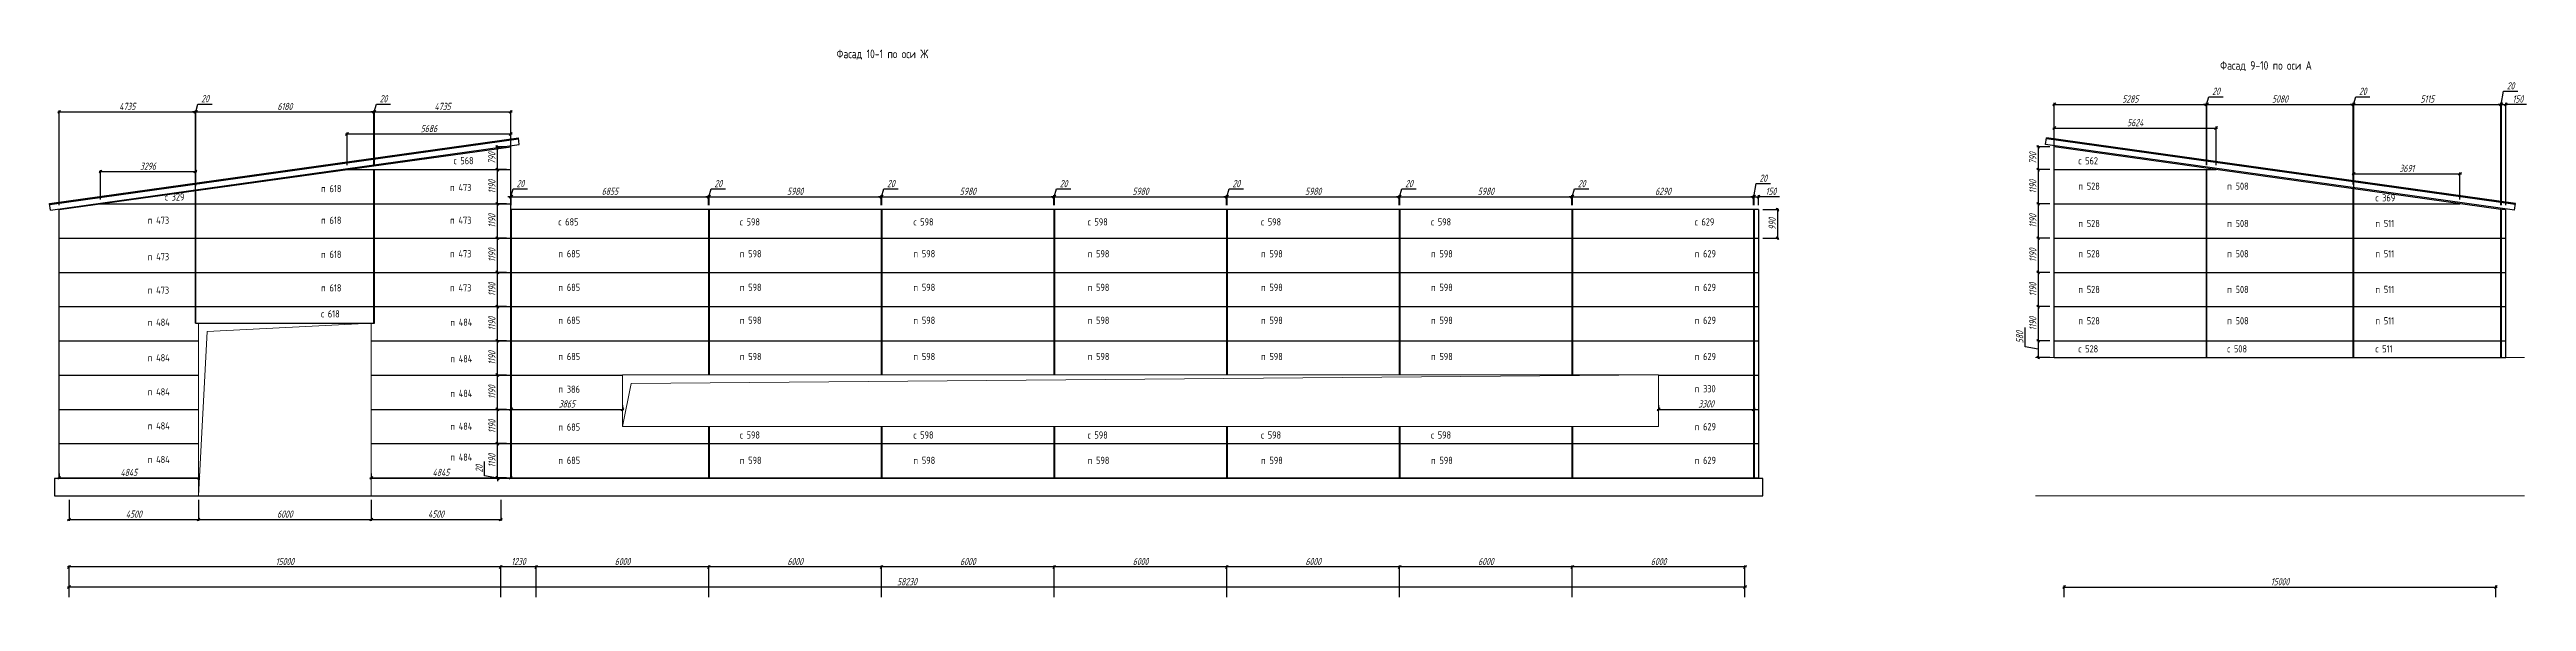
# Model space of a CAD drawing. Header units: millimetres. Extents: x -351329 to 406471, y -253833 to 111767.
# Drawn here: x -88574 to -2511, y -138756 to -119577 of the extents above; entities that cross this region are included whole.
import ezdxf

# ---------------------------------------------------------------- set-up
doc = ezdxf.new("R2010")
doc.units = ezdxf.units.MM
for name, color, linetype, lineweight in [('_Окна_двери', 131, 'Continuous', 15), ('_Оси', 90, 'Continuous', 13), ('_Размеры', 120, 'Continuous', 13), ('_Сендвичи', 230, 'Continuous', 30), ('_Сендвичи кровля', 5, 'Continuous', 30), ('_Стены', 7, 'Continuous', 30), ('_Текст', 141, 'Continuous', 20), ('выноска', 7, 'Continuous', 13), ('Нумерация', 91, 'Continuous', 30), ('Нумерация 1000', 50, 'Continuous', 35), ('тонкие', 221, 'Continuous', 13)]:
    doc.layers.add(name, color=color, linetype=linetype, lineweight=lineweight)
doc.styles.add('Museo sans', font='CS_Gost2304.shx')
doc.styles.add('СПДС_размеры', font='spdswin.shx', dxfattribs={"width": 0.8, "oblique": 15})
doc.dimstyles.new('СПДС', dxfattribs={"dimtxt": 2.5, "dimasz": 1, "dimexe": 0.5, "dimexo": 1.5, "dimtad": 1, "dimdec": 0, "dimtxsty": 'СПДС_размеры', "dimblk": 'OBLIQUE', "dimcen": 2.5, "dimdle": 0.5, "dimadec": 8, "dimazin": 0, "dimtfac": 1, "dimtdec": 0, "dimtix": 1, "dimtmove": 0, "dimatfit": 3, "dimfxl": 1, "dimarcsym": 0})

msp = doc.modelspace()

# ---------------------------------------------------------------- texts
at = {"layer": '_Текст', "linetype": 'Continuous', "ltscale": 100, "style": 'Museo sans'}
for s, p in [('Фасад 10-1 по оси Ж', (-61231, -119879)), ('Фасад 9-10 по оси А', (-13154, -120280))]:
    msp.add_text(s, height=300, dxfattribs=at).set_placement(p)
at = {"layer": 'Нумерация', "linetype": 'Continuous', "ltscale": 100, "style": 'Museo sans'}
for s, p in [('п 618', (-79139, -124535)), ('п 473', (-74658, -124498)), ('п 528', (-18080.1, -124450)), ('п 508', (-12910.1, -124450)), ('п 473', (-85162, -125635)), ('п 618', (-79139, -125635)), ('п 473', (-74658, -125635)), ('п 528', (-18080.1, -125746)), ('п 508', (-12910.1, -125746)), ('п 511', (-7759.1, -125746)), ('п 473', (-85162, -126900)), ('п 618', (-79139, -126819)), ('п 473', (-74658, -126798)), ('п 685', (-70893, -126798)), ('п 598', (-64590, -126798)), ('п 598', (-58557, -126798)), ('п 598', (-52505, -126798)), ('п 598', (-46481, -126798)), ('п 598', (-40574, -126798)), ('п 629', (-31413.1, -126798)), ('п 528', (-18080.1, -126798)), ('п 508', (-12910.1, -126798)), ('п 511', (-7759.1, -126798)), ('п 473', (-85162, -128065)), ('п 618', (-79139, -127986)), ('п 473', (-74658, -127982)), ('п 685', (-70893, -127966)), ('п 598', (-64590, -127966)), ('п 598', (-58557, -127966)), ('п 598', (-52505, -127966)), ('п 598', (-46481, -127966)), ('п 598', (-40574, -127966)), ('п 629', (-31413.1, -127966)), ('п 528', (-18080.1, -128038)), ('п 508', (-12910.1, -128038)), ('п 511', (-7759.1, -128038)), ('п 484', (-85162, -129180)), ('п 484', (-74649, -129180)), ('п 685', (-70893, -129112)), ('п 598', (-64590, -129112)), ('п 598', (-58557, -129112)), ('п 598', (-52505, -129112)), ('п 598', (-46481, -129112)), ('п 598', (-40574, -129112)), ('п 629', (-31413.1, -129112)), ('п 528', (-18080.1, -129127)), ('п 508', (-12910.1, -129127)), ('п 511', (-7759.1, -129127)), ('п 484', (-85162, -130414)), ('п 484', (-74649, -130448)), ('п 685', (-70893, -130370)), ('п 598', (-64590, -130370)), ('п 598', (-58557, -130370)), ('п 598', (-52505, -130370)), ('п 598', (-46481, -130370)), ('п 598', (-40574, -130370)), ('п 629', (-31413.1, -130370)), ('п 484', (-85162, -131598)), ('п 484', (-74649, -131651)), ('п 386', (-70893, -131505)), ('п 330', (-31413.1, -131488)), ('п 484', (-85162, -132781)), ('п 484', (-74649, -132794)), ('п 685', (-70893, -132821)), ('п 629', (-31413.1, -132807)), ('п 484', (-85162, -133948)), ('п 484', (-74649, -133867)), ('п 685', (-70893, -133978)), ('п 598', (-64590, -133978)), ('п 598', (-58557, -133978)), ('п 598', (-52505, -133978)), ('п 598', (-46481, -133978)), ('п 598', (-40574, -133978)), ('п 629', (-31413.1, -133978))]:
    msp.add_text(s, height=250, dxfattribs=at).set_placement(p)
at = {"layer": 'Нумерация 1000', "linetype": 'Continuous', "ltscale": 100, "style": 'Museo sans'}
for s, p in [('с 568', (-74536, -123563)), ('с 562', (-18080.1, -123570)), ('с 329', (-84567, -124825)), ('с 369', (-7759.1, -124856)), ('с 685', (-70893, -125692)), ('с 598', (-64590, -125692)), ('с 598', (-58557, -125692)), ('с 598', (-52505, -125692)), ('с 598', (-46481, -125692)), ('с 598', (-40574, -125692)), ('с 629', (-31413.1, -125692)), ('с 618', (-79141, -128887)), ('с 528', (-18080.1, -130104)), ('с 508', (-12910.1, -130104)), ('с 511', (-7759.1, -130104)), ('с 598', (-64590, -133097)), ('с 598', (-58557, -133097)), ('с 598', (-52505, -133097)), ('с 598', (-46481, -133097)), ('с 598', (-40574, -133097))]:
    msp.add_text(s, height=250, dxfattribs=at).set_placement(p)

# ---------------------------------------------------------------- blocks, each defined once
blk = doc.blocks.new('_Oblique')
at = {"layer": 'выноска', "color": 0, "lineweight": -2}
blk.add_line((-0.5, -0.5), (0.5, 0.5), dxfattribs=at)
blk = doc.blocks.new('*D362')
at = {"layer": '_Оси', "color": 0, "lineweight": -2, "transparency": 16777216}
for p, q in [((-29616, -138256), (-87946, -138256)), ((-87896, -138606), (-87896, -138206)), ((-29666, -138606), (-29666, -138206))]:
    blk.add_line(p, q, dxfattribs=at)
at = {"layer": 'Defpoints', "color": 0, "transparency": 16777216}
for p in [(-87896, -138256), (-87896, -138756), (-29666, -138756)]:
    blk.add_point(p, dxfattribs=at)
at = {"layer": '_Оси', "color": 0, "lineweight": -2, "transparency": 16777216, "xscale": 100, "yscale": 100, "zscale": 100, "rotation": 180}
blk.add_blockref('_Oblique', (-87896, -138256), dxfattribs=at)
at = {"layer": '_Оси', "color": 0, "lineweight": -2, "transparency": 16777216, "xscale": 100, "yscale": 100, "zscale": 100}
blk.add_blockref('_Oblique', (-29666, -138256), dxfattribs=at)
at = {"layer": '_Оси', "color": 0, "lineweight": 25, "transparency": 16777216, "insert": (-58781, -138069), "char_height": 250, "attachment_point": 5, "style": 'СПДС_размеры'}
blk.add_mtext('58230', dxfattribs=at)
blk = doc.blocks.new('*D363')
at = {"layer": '_Оси', "color": 0, "lineweight": -2, "transparency": 16777216}
for p, q in [((-29616, -137556), (-35716, -137556)), ((-35666, -138606), (-35666, -137506)), ((-29666, -138606), (-29666, -137506))]:
    blk.add_line(p, q, dxfattribs=at)
at = {"layer": 'Defpoints', "color": 0, "transparency": 16777216}
for p in [(-35666, -137556), (-35666, -138756), (-29666, -138756)]:
    blk.add_point(p, dxfattribs=at)
at = {"layer": '_Оси', "color": 0, "lineweight": -2, "transparency": 16777216, "xscale": 100, "yscale": 100, "zscale": 100, "rotation": 180}
blk.add_blockref('_Oblique', (-35666, -137556), dxfattribs=at)
at = {"layer": '_Оси', "color": 0, "lineweight": -2, "transparency": 16777216, "xscale": 100, "yscale": 100, "zscale": 100}
blk.add_blockref('_Oblique', (-29666, -137556), dxfattribs=at)
at = {"layer": '_Оси', "color": 0, "lineweight": 25, "transparency": 16777216, "insert": (-32666, -137369), "char_height": 250, "attachment_point": 5, "style": 'СПДС_размеры'}
blk.add_mtext('6000', dxfattribs=at)
blk = doc.blocks.new('*D364')
at = {"layer": '_Оси', "color": 0, "lineweight": -2, "transparency": 16777216}
for p, q in [((-35616, -137556), (-41716, -137556)), ((-41666, -138606), (-41666, -137506)), ((-35666, -138606), (-35666, -137506))]:
    blk.add_line(p, q, dxfattribs=at)
at = {"layer": 'Defpoints', "color": 0, "transparency": 16777216}
for p in [(-41666, -137556), (-41666, -138756), (-35666, -138756)]:
    blk.add_point(p, dxfattribs=at)
at = {"layer": '_Оси', "color": 0, "lineweight": -2, "transparency": 16777216, "xscale": 100, "yscale": 100, "zscale": 100, "rotation": 180}
blk.add_blockref('_Oblique', (-41666, -137556), dxfattribs=at)
at = {"layer": '_Оси', "color": 0, "lineweight": -2, "transparency": 16777216, "xscale": 100, "yscale": 100, "zscale": 100}
blk.add_blockref('_Oblique', (-35666, -137556), dxfattribs=at)
at = {"layer": '_Оси', "color": 0, "lineweight": 25, "transparency": 16777216, "insert": (-38666, -137369), "char_height": 250, "attachment_point": 5, "style": 'СПДС_размеры'}
blk.add_mtext('6000', dxfattribs=at)
blk = doc.blocks.new('*D365')
at = {"layer": '_Оси', "color": 0, "lineweight": -2, "transparency": 16777216}
for p, q in [((-41616, -137556), (-47716, -137556)), ((-47666, -138606), (-47666, -137506)), ((-41666, -138606), (-41666, -137506))]:
    blk.add_line(p, q, dxfattribs=at)
at = {"layer": 'Defpoints', "color": 0, "transparency": 16777216}
for p in [(-47666, -137556), (-47666, -138756), (-41666, -138756)]:
    blk.add_point(p, dxfattribs=at)
at = {"layer": '_Оси', "color": 0, "lineweight": -2, "transparency": 16777216, "xscale": 100, "yscale": 100, "zscale": 100, "rotation": 180}
blk.add_blockref('_Oblique', (-47666, -137556), dxfattribs=at)
at = {"layer": '_Оси', "color": 0, "lineweight": -2, "transparency": 16777216, "xscale": 100, "yscale": 100, "zscale": 100}
blk.add_blockref('_Oblique', (-41666, -137556), dxfattribs=at)
at = {"layer": '_Оси', "color": 0, "lineweight": 25, "transparency": 16777216, "insert": (-44666, -137369), "char_height": 250, "attachment_point": 5, "style": 'СПДС_размеры'}
blk.add_mtext('6000', dxfattribs=at)
blk = doc.blocks.new('*D366')
at = {"layer": '_Оси', "color": 0, "lineweight": -2, "transparency": 16777216}
for p, q in [((-47616, -137556), (-53716, -137556)), ((-53666, -138606), (-53666, -137506)), ((-47666, -138606), (-47666, -137506))]:
    blk.add_line(p, q, dxfattribs=at)
at = {"layer": 'Defpoints', "color": 0, "transparency": 16777216}
for p in [(-53666, -137556), (-53666, -138756), (-47666, -138756)]:
    blk.add_point(p, dxfattribs=at)
at = {"layer": '_Оси', "color": 0, "lineweight": -2, "transparency": 16777216, "xscale": 100, "yscale": 100, "zscale": 100, "rotation": 180}
blk.add_blockref('_Oblique', (-53666, -137556), dxfattribs=at)
at = {"layer": '_Оси', "color": 0, "lineweight": -2, "transparency": 16777216, "xscale": 100, "yscale": 100, "zscale": 100}
blk.add_blockref('_Oblique', (-47666, -137556), dxfattribs=at)
at = {"layer": '_Оси', "color": 0, "lineweight": 25, "transparency": 16777216, "insert": (-50666, -137369), "char_height": 250, "attachment_point": 5, "style": 'СПДС_размеры'}
blk.add_mtext('6000', dxfattribs=at)
blk = doc.blocks.new('*D367')
at = {"layer": '_Оси', "color": 0, "lineweight": -2, "transparency": 16777216}
for p, q in [((-53616, -137556), (-59716, -137556)), ((-59666, -138606), (-59666, -137506)), ((-53666, -138606), (-53666, -137506))]:
    blk.add_line(p, q, dxfattribs=at)
at = {"layer": 'Defpoints', "color": 0, "transparency": 16777216}
for p in [(-59666, -137556), (-59666, -138756), (-53666, -138756)]:
    blk.add_point(p, dxfattribs=at)
at = {"layer": '_Оси', "color": 0, "lineweight": -2, "transparency": 16777216, "xscale": 100, "yscale": 100, "zscale": 100, "rotation": 180}
blk.add_blockref('_Oblique', (-59666, -137556), dxfattribs=at)
at = {"layer": '_Оси', "color": 0, "lineweight": -2, "transparency": 16777216, "xscale": 100, "yscale": 100, "zscale": 100}
blk.add_blockref('_Oblique', (-53666, -137556), dxfattribs=at)
at = {"layer": '_Оси', "color": 0, "lineweight": 25, "transparency": 16777216, "insert": (-56666, -137369), "char_height": 250, "attachment_point": 5, "style": 'СПДС_размеры'}
blk.add_mtext('6000', dxfattribs=at)
blk = doc.blocks.new('*D368')
at = {"layer": '_Оси', "color": 0, "lineweight": -2, "transparency": 16777216}
for p, q in [((-59616, -137556), (-65716, -137556)), ((-65666, -138606), (-65666, -137506)), ((-59666, -138606), (-59666, -137506))]:
    blk.add_line(p, q, dxfattribs=at)
at = {"layer": 'Defpoints', "color": 0, "transparency": 16777216}
for p in [(-65666, -137556), (-65666, -138756), (-59666, -138756)]:
    blk.add_point(p, dxfattribs=at)
at = {"layer": '_Оси', "color": 0, "lineweight": -2, "transparency": 16777216, "xscale": 100, "yscale": 100, "zscale": 100, "rotation": 180}
blk.add_blockref('_Oblique', (-65666, -137556), dxfattribs=at)
at = {"layer": '_Оси', "color": 0, "lineweight": -2, "transparency": 16777216, "xscale": 100, "yscale": 100, "zscale": 100}
blk.add_blockref('_Oblique', (-59666, -137556), dxfattribs=at)
at = {"layer": '_Оси', "color": 0, "lineweight": 25, "transparency": 16777216, "insert": (-62666, -137369), "char_height": 250, "attachment_point": 5, "style": 'СПДС_размеры'}
blk.add_mtext('6000', dxfattribs=at)
blk = doc.blocks.new('*D369')
at = {"layer": '_Оси', "color": 0, "lineweight": -2, "transparency": 16777216}
for p, q in [((-65616, -137556), (-71716, -137556)), ((-71666, -138606), (-71666, -137506)), ((-65666, -138606), (-65666, -137506))]:
    blk.add_line(p, q, dxfattribs=at)
at = {"layer": 'Defpoints', "color": 0, "transparency": 16777216}
for p in [(-71666, -137556), (-71666, -138756), (-65666, -138756)]:
    blk.add_point(p, dxfattribs=at)
at = {"layer": '_Оси', "color": 0, "lineweight": -2, "transparency": 16777216, "xscale": 100, "yscale": 100, "zscale": 100, "rotation": 180}
blk.add_blockref('_Oblique', (-71666, -137556), dxfattribs=at)
at = {"layer": '_Оси', "color": 0, "lineweight": -2, "transparency": 16777216, "xscale": 100, "yscale": 100, "zscale": 100}
blk.add_blockref('_Oblique', (-65666, -137556), dxfattribs=at)
at = {"layer": '_Оси', "color": 0, "lineweight": 25, "transparency": 16777216, "insert": (-68666, -137369), "char_height": 250, "attachment_point": 5, "style": 'СПДС_размеры'}
blk.add_mtext('6000', dxfattribs=at)
blk = doc.blocks.new('*D370')
at = {"layer": '_Оси', "color": 0, "lineweight": -2, "transparency": 16777216}
for p, q in [((-71616, -137556), (-72946, -137556)), ((-72896, -138606), (-72896, -137506)), ((-71666, -138606), (-71666, -137506))]:
    blk.add_line(p, q, dxfattribs=at)
at = {"layer": 'Defpoints', "color": 0, "transparency": 16777216}
for p in [(-72896, -137556), (-72896, -138756), (-71666, -138756)]:
    blk.add_point(p, dxfattribs=at)
at = {"layer": '_Оси', "color": 0, "lineweight": -2, "transparency": 16777216, "xscale": 100, "yscale": 100, "zscale": 100, "rotation": 180}
blk.add_blockref('_Oblique', (-72896, -137556), dxfattribs=at)
at = {"layer": '_Оси', "color": 0, "lineweight": -2, "transparency": 16777216, "xscale": 100, "yscale": 100, "zscale": 100}
blk.add_blockref('_Oblique', (-71666, -137556), dxfattribs=at)
at = {"layer": '_Оси', "color": 0, "lineweight": 25, "transparency": 16777216, "insert": (-72281, -137369), "char_height": 250, "attachment_point": 5, "style": 'СПДС_размеры'}
blk.add_mtext('1230', dxfattribs=at)
blk = doc.blocks.new('*D371')
at = {"layer": '_Оси', "color": 0, "lineweight": -2, "transparency": 16777216}
for p, q in [((-72846, -137556), (-87946, -137556)), ((-87896, -138606), (-87896, -137506)), ((-72896, -138606), (-72896, -137506))]:
    blk.add_line(p, q, dxfattribs=at)
at = {"layer": 'Defpoints', "color": 0, "transparency": 16777216}
for p in [(-87896, -137556), (-87896, -138756), (-72896, -138756)]:
    blk.add_point(p, dxfattribs=at)
at = {"layer": '_Оси', "color": 0, "lineweight": -2, "transparency": 16777216, "xscale": 100, "yscale": 100, "zscale": 100, "rotation": 180}
blk.add_blockref('_Oblique', (-87896, -137556), dxfattribs=at)
at = {"layer": '_Оси', "color": 0, "lineweight": -2, "transparency": 16777216, "xscale": 100, "yscale": 100, "zscale": 100}
blk.add_blockref('_Oblique', (-72896, -137556), dxfattribs=at)
at = {"layer": '_Оси', "color": 0, "lineweight": 25, "transparency": 16777216, "insert": (-80396, -137369), "char_height": 250, "attachment_point": 5, "style": 'СПДС_размеры'}
blk.add_mtext('15000', dxfattribs=at)
blk = doc.blocks.new('*U295')
at = {"color": 0, "ltscale": 100}
blk.add_lwpolyline([(0, 0), (6000, 0), (6000, 6000), (0, 6000)], close=True, dxfattribs=at)
blk.add_lwpolyline([(6000, 6000), (300, 5700), (0, 0)], dxfattribs=at)
blk = doc.blocks.new('*U380')
at = {"color": 0, "ltscale": 100}
blk.add_lwpolyline([(0, 0), (36000, 0), (36000, 1800), (0, 1800)], close=True, dxfattribs=at)
blk.add_lwpolyline([(36000, 1800), (300, 1500), (0, 0)], dxfattribs=at)
blk = doc.blocks.new('*D381')
at = {"layer": '_Размеры', "color": 0, "lineweight": -2, "ltscale": 100, "transparency": 16777216}
for p, q in [((-78287, -122512), (-72501, -122512)), ((-78237, -123600), (-78237, -122462)), ((-72551, -123600), (-72551, -122462))]:
    blk.add_line(p, q, dxfattribs=at)
at = {"layer": 'Defpoints', "color": 0, "ltscale": 100, "transparency": 16777216}
for p in [(-72551, -122512), (-78237, -123750), (-72551, -123750)]:
    blk.add_point(p, dxfattribs=at)
at = {"layer": '_Размеры', "color": 0, "lineweight": -2, "ltscale": 100, "transparency": 16777216, "xscale": 100, "yscale": 100, "zscale": 100, "rotation": 180}
blk.add_blockref('_Oblique', (-78237, -122512), dxfattribs=at)
at = {"layer": '_Размеры', "color": 0, "lineweight": -2, "ltscale": 100, "transparency": 16777216, "xscale": 100, "yscale": 100, "zscale": 100}
blk.add_blockref('_Oblique', (-72551, -122512), dxfattribs=at)
at = {"layer": '_Размеры', "color": 0, "ltscale": 100, "transparency": 16777216, "insert": (-75394, -122324), "char_height": 250, "attachment_point": 5, "style": 'СПДС_размеры'}
blk.add_mtext('5686', dxfattribs=at)
blk = doc.blocks.new('*D382')
at = {"layer": '_Размеры', "color": 0, "lineweight": -2, "ltscale": 100, "transparency": 16777216}
for p, q in [((-86852, -123817), (-83456, -123817)), ((-86802, -124790), (-86802, -123767)), ((-83506, -124790), (-83506, -123767))]:
    blk.add_line(p, q, dxfattribs=at)
at = {"layer": 'Defpoints', "color": 0, "ltscale": 100, "transparency": 16777216}
for p in [(-83506, -123817), (-86802, -124940), (-83506, -124940)]:
    blk.add_point(p, dxfattribs=at)
at = {"layer": '_Размеры', "color": 0, "lineweight": -2, "ltscale": 100, "transparency": 16777216, "xscale": 100, "yscale": 100, "zscale": 100, "rotation": 180}
blk.add_blockref('_Oblique', (-86802, -123817), dxfattribs=at)
at = {"layer": '_Размеры', "color": 0, "lineweight": -2, "ltscale": 100, "transparency": 16777216, "xscale": 100, "yscale": 100, "zscale": 100}
blk.add_blockref('_Oblique', (-83506, -123817), dxfattribs=at)
at = {"layer": '_Размеры', "color": 0, "ltscale": 100, "transparency": 16777216, "insert": (-85154, -123630), "char_height": 250, "attachment_point": 5, "style": 'СПДС_размеры'}
blk.add_mtext('3296', dxfattribs=at)
blk = doc.blocks.new('*D383')
at = {"layer": '_Размеры', "color": 0, "lineweight": -2, "ltscale": 100, "transparency": 16777216}
for p, q in [((-88291, -121741), (-83456, -121741)), ((-88241, -124990), (-88241, -121691)), ((-83506, -124332), (-83506, -121691))]:
    blk.add_line(p, q, dxfattribs=at)
at = {"layer": 'Defpoints', "color": 0, "ltscale": 100, "transparency": 16777216}
for p in [(-83506, -121741), (-83506, -124482), (-88241, -125140)]:
    blk.add_point(p, dxfattribs=at)
at = {"layer": '_Размеры', "color": 0, "lineweight": -2, "ltscale": 100, "transparency": 16777216, "xscale": 100, "yscale": 100, "zscale": 100, "rotation": 180}
blk.add_blockref('_Oblique', (-88241, -121741), dxfattribs=at)
at = {"layer": '_Размеры', "color": 0, "lineweight": -2, "ltscale": 100, "transparency": 16777216, "xscale": 100, "yscale": 100, "zscale": 100}
blk.add_blockref('_Oblique', (-83506, -121741), dxfattribs=at)
at = {"layer": '_Размеры', "color": 0, "ltscale": 100, "transparency": 16777216, "insert": (-85874, -121554), "char_height": 250, "attachment_point": 5, "style": 'СПДС_размеры'}
blk.add_mtext('4735', dxfattribs=at)
blk = doc.blocks.new('*D384')
at = {"layer": '_Размеры', "color": 0, "lineweight": -2, "ltscale": 100, "transparency": 16777216}
for p, q in [((-83506, -121741), (-83606, -121741)), ((-83506, -124332), (-83506, -121691)), ((-83506, -121741), (-83486, -121741)), ((-83506, -121741), (-83486, -121741)), ((-83496, -121741), (-83416, -121472)), ((-83486, -124329), (-83486, -121691)), ((-83486, -121741), (-83386, -121741)), ((-83416, -121472), (-82922, -121472))]:
    blk.add_line(p, q, dxfattribs=at)
at = {"layer": 'Defpoints', "color": 0, "ltscale": 100, "transparency": 16777216}
for p in [(-83486, -121741), (-83506, -124482), (-83486, -124479)]:
    blk.add_point(p, dxfattribs=at)
at = {"layer": '_Размеры', "color": 0, "lineweight": -2, "ltscale": 100, "transparency": 16777216, "xscale": 100, "yscale": 100, "zscale": 100}
blk.add_blockref('_Oblique', (-83506, -121741), dxfattribs=at)
at = {"layer": '_Размеры', "color": 0, "lineweight": -2, "ltscale": 100, "transparency": 16777216, "xscale": 100, "yscale": 100, "zscale": 100, "rotation": 180}
blk.add_blockref('_Oblique', (-83486, -121741), dxfattribs=at)
at = {"layer": '_Размеры', "color": 0, "ltscale": 100, "transparency": 16777216, "insert": (-83169, -121285), "char_height": 250, "attachment_point": 5, "style": 'СПДС_размеры'}
blk.add_mtext('20', dxfattribs=at)
blk = doc.blocks.new('*D385')
at = {"layer": '_Размеры', "color": 0, "lineweight": -2, "ltscale": 100, "transparency": 16777216}
for p, q in [((-83536, -121741), (-77256, -121741)), ((-83486, -124329), (-83486, -121691)), ((-77306, -123600), (-77306, -121691))]:
    blk.add_line(p, q, dxfattribs=at)
at = {"layer": 'Defpoints', "color": 0, "ltscale": 100, "transparency": 16777216}
for p in [(-77306, -121741), (-77306, -123750), (-83486, -124479)]:
    blk.add_point(p, dxfattribs=at)
at = {"layer": '_Размеры', "color": 0, "lineweight": -2, "ltscale": 100, "transparency": 16777216, "xscale": 100, "yscale": 100, "zscale": 100, "rotation": 180}
blk.add_blockref('_Oblique', (-83486, -121741), dxfattribs=at)
at = {"layer": '_Размеры', "color": 0, "lineweight": -2, "ltscale": 100, "transparency": 16777216, "xscale": 100, "yscale": 100, "zscale": 100}
blk.add_blockref('_Oblique', (-77306, -121741), dxfattribs=at)
at = {"layer": '_Размеры', "color": 0, "ltscale": 100, "transparency": 16777216, "insert": (-80396, -121554), "char_height": 250, "attachment_point": 5, "style": 'СПДС_размеры'}
blk.add_mtext('6180', dxfattribs=at)
blk = doc.blocks.new('*D386')
at = {"layer": '_Размеры', "color": 0, "lineweight": -2, "ltscale": 100, "transparency": 16777216}
for p, q in [((-77306, -121741), (-77406, -121741)), ((-77306, -123600), (-77306, -121691)), ((-77306, -121741), (-77286, -121741)), ((-77306, -121741), (-77286, -121741)), ((-77296, -121741), (-77216, -121472)), ((-77286, -123600), (-77286, -121691)), ((-77286, -121741), (-77186, -121741)), ((-77216, -121472), (-76722, -121472))]:
    blk.add_line(p, q, dxfattribs=at)
at = {"layer": 'Defpoints', "color": 0, "ltscale": 100, "transparency": 16777216}
for p in [(-77286, -121741), (-77306, -123750), (-77286, -123750)]:
    blk.add_point(p, dxfattribs=at)
at = {"layer": '_Размеры', "color": 0, "lineweight": -2, "ltscale": 100, "transparency": 16777216, "xscale": 100, "yscale": 100, "zscale": 100}
blk.add_blockref('_Oblique', (-77306, -121741), dxfattribs=at)
at = {"layer": '_Размеры', "color": 0, "lineweight": -2, "ltscale": 100, "transparency": 16777216, "xscale": 100, "yscale": 100, "zscale": 100, "rotation": 180}
blk.add_blockref('_Oblique', (-77286, -121741), dxfattribs=at)
at = {"layer": '_Размеры', "color": 0, "ltscale": 100, "transparency": 16777216, "insert": (-76969, -121285), "char_height": 250, "attachment_point": 5, "style": 'СПДС_размеры'}
blk.add_mtext('20', dxfattribs=at)
blk = doc.blocks.new('*D387')
at = {"layer": '_Размеры', "color": 0, "lineweight": -2, "ltscale": 100, "transparency": 16777216}
for p, q in [((-77336, -121741), (-72501, -121741)), ((-77286, -123600), (-77286, -121691)), ((-72551, -122810), (-72551, -121691))]:
    blk.add_line(p, q, dxfattribs=at)
at = {"layer": 'Defpoints', "color": 0, "ltscale": 100, "transparency": 16777216}
for p in [(-72551, -121741), (-72551, -122960), (-77286, -123750)]:
    blk.add_point(p, dxfattribs=at)
at = {"layer": '_Размеры', "color": 0, "lineweight": -2, "ltscale": 100, "transparency": 16777216, "xscale": 100, "yscale": 100, "zscale": 100, "rotation": 180}
blk.add_blockref('_Oblique', (-77286, -121741), dxfattribs=at)
at = {"layer": '_Размеры', "color": 0, "lineweight": -2, "ltscale": 100, "transparency": 16777216, "xscale": 100, "yscale": 100, "zscale": 100}
blk.add_blockref('_Oblique', (-72551, -121741), dxfattribs=at)
at = {"layer": '_Размеры', "color": 0, "ltscale": 100, "transparency": 16777216, "insert": (-74919, -121554), "char_height": 250, "attachment_point": 5, "style": 'СПДС_размеры'}
blk.add_mtext('4735', dxfattribs=at)
blk = doc.blocks.new('*D388')
at = {"layer": '_Размеры', "color": 0, "lineweight": -2, "ltscale": 100, "transparency": 16777216}
for p, q in [((-72551, -124692), (-72651, -124692)), ((-72551, -124990), (-72551, -124642)), ((-72551, -124692), (-72531, -124692)), ((-72551, -124692), (-72531, -124692)), ((-72541, -124692), (-72461, -124423)), ((-72531, -124990), (-72531, -124642)), ((-72531, -124692), (-72431, -124692)), ((-72461, -124423), (-71967, -124423))]:
    blk.add_line(p, q, dxfattribs=at)
at = {"layer": 'Defpoints', "color": 0, "ltscale": 100, "transparency": 16777216}
for p in [(-72531, -124692), (-72551, -125140), (-72531, -125140)]:
    blk.add_point(p, dxfattribs=at)
at = {"layer": '_Размеры', "color": 0, "lineweight": -2, "ltscale": 100, "transparency": 16777216, "xscale": 100, "yscale": 100, "zscale": 100}
blk.add_blockref('_Oblique', (-72551, -124692), dxfattribs=at)
at = {"layer": '_Размеры', "color": 0, "lineweight": -2, "ltscale": 100, "transparency": 16777216, "xscale": 100, "yscale": 100, "zscale": 100, "rotation": 180}
blk.add_blockref('_Oblique', (-72531, -124692), dxfattribs=at)
at = {"layer": '_Размеры', "color": 0, "ltscale": 100, "transparency": 16777216, "insert": (-72214, -124236), "char_height": 250, "attachment_point": 5, "style": 'СПДС_размеры'}
blk.add_mtext('20', dxfattribs=at)
blk = doc.blocks.new('*D389')
at = {"layer": '_Размеры', "color": 0, "lineweight": -2, "ltscale": 100, "transparency": 16777216}
for p, q in [((-72581, -124692), (-65626, -124692)), ((-72531, -124990), (-72531, -124642)), ((-65676, -124990), (-65676, -124642))]:
    blk.add_line(p, q, dxfattribs=at)
at = {"layer": 'Defpoints', "color": 0, "ltscale": 100, "transparency": 16777216}
for p in [(-65676, -124692), (-72531, -125140), (-65676, -125140)]:
    blk.add_point(p, dxfattribs=at)
at = {"layer": '_Размеры', "color": 0, "lineweight": -2, "ltscale": 100, "transparency": 16777216, "xscale": 100, "yscale": 100, "zscale": 100, "rotation": 180}
blk.add_blockref('_Oblique', (-72531, -124692), dxfattribs=at)
at = {"layer": '_Размеры', "color": 0, "lineweight": -2, "ltscale": 100, "transparency": 16777216, "xscale": 100, "yscale": 100, "zscale": 100}
blk.add_blockref('_Oblique', (-65676, -124692), dxfattribs=at)
at = {"layer": '_Размеры', "color": 0, "ltscale": 100, "transparency": 16777216, "insert": (-69104, -124504), "char_height": 250, "attachment_point": 5, "style": 'СПДС_размеры'}
blk.add_mtext('6855', dxfattribs=at)
blk = doc.blocks.new('*D390')
at = {"layer": '_Размеры', "color": 0, "lineweight": -2, "ltscale": 100, "transparency": 16777216}
for p, q in [((-65676, -124692), (-65776, -124692)), ((-65676, -124990), (-65676, -124642)), ((-65676, -124692), (-65656, -124692)), ((-65676, -124692), (-65656, -124692)), ((-65666, -124692), (-65586, -124423)), ((-65656, -124990), (-65656, -124642)), ((-65656, -124692), (-65556, -124692)), ((-65586, -124423), (-65092, -124423))]:
    blk.add_line(p, q, dxfattribs=at)
at = {"layer": 'Defpoints', "color": 0, "ltscale": 100, "transparency": 16777216}
for p in [(-65656, -124692), (-65676, -125140), (-65656, -125140)]:
    blk.add_point(p, dxfattribs=at)
at = {"layer": '_Размеры', "color": 0, "lineweight": -2, "ltscale": 100, "transparency": 16777216, "xscale": 100, "yscale": 100, "zscale": 100}
blk.add_blockref('_Oblique', (-65676, -124692), dxfattribs=at)
at = {"layer": '_Размеры', "color": 0, "lineweight": -2, "ltscale": 100, "transparency": 16777216, "xscale": 100, "yscale": 100, "zscale": 100, "rotation": 180}
blk.add_blockref('_Oblique', (-65656, -124692), dxfattribs=at)
at = {"layer": '_Размеры', "color": 0, "ltscale": 100, "transparency": 16777216, "insert": (-65339, -124236), "char_height": 250, "attachment_point": 5, "style": 'СПДС_размеры'}
blk.add_mtext('20', dxfattribs=at)
blk = doc.blocks.new('*D391')
at = {"layer": '_Размеры', "color": 0, "lineweight": -2, "ltscale": 100, "transparency": 16777216}
for p, q in [((-65706, -124692), (-59626, -124692)), ((-65656, -124990), (-65656, -124642)), ((-59676, -124990), (-59676, -124642))]:
    blk.add_line(p, q, dxfattribs=at)
at = {"layer": 'Defpoints', "color": 0, "ltscale": 100, "transparency": 16777216}
for p in [(-59676, -124692), (-65656, -125140), (-59676, -125140)]:
    blk.add_point(p, dxfattribs=at)
at = {"layer": '_Размеры', "color": 0, "lineweight": -2, "ltscale": 100, "transparency": 16777216, "xscale": 100, "yscale": 100, "zscale": 100, "rotation": 180}
blk.add_blockref('_Oblique', (-65656, -124692), dxfattribs=at)
at = {"layer": '_Размеры', "color": 0, "lineweight": -2, "ltscale": 100, "transparency": 16777216, "xscale": 100, "yscale": 100, "zscale": 100}
blk.add_blockref('_Oblique', (-59676, -124692), dxfattribs=at)
at = {"layer": '_Размеры', "color": 0, "ltscale": 100, "transparency": 16777216, "insert": (-62666, -124504), "char_height": 250, "attachment_point": 5, "style": 'СПДС_размеры'}
blk.add_mtext('5980', dxfattribs=at)
blk = doc.blocks.new('*D392')
at = {"layer": '_Размеры', "color": 0, "lineweight": -2, "ltscale": 100, "transparency": 16777216}
for p, q in [((-59676, -124692), (-59776, -124692)), ((-59676, -124990), (-59676, -124642)), ((-59676, -124692), (-59656, -124692)), ((-59676, -124692), (-59656, -124692)), ((-59666, -124692), (-59586, -124423)), ((-59656, -124990), (-59656, -124642)), ((-59656, -124692), (-59556, -124692)), ((-59586, -124423), (-59092, -124423))]:
    blk.add_line(p, q, dxfattribs=at)
at = {"layer": 'Defpoints', "color": 0, "ltscale": 100, "transparency": 16777216}
for p in [(-59656, -124692), (-59676, -125140), (-59656, -125140)]:
    blk.add_point(p, dxfattribs=at)
at = {"layer": '_Размеры', "color": 0, "lineweight": -2, "ltscale": 100, "transparency": 16777216, "xscale": 100, "yscale": 100, "zscale": 100}
blk.add_blockref('_Oblique', (-59676, -124692), dxfattribs=at)
at = {"layer": '_Размеры', "color": 0, "lineweight": -2, "ltscale": 100, "transparency": 16777216, "xscale": 100, "yscale": 100, "zscale": 100, "rotation": 180}
blk.add_blockref('_Oblique', (-59656, -124692), dxfattribs=at)
at = {"layer": '_Размеры', "color": 0, "ltscale": 100, "transparency": 16777216, "insert": (-59339, -124236), "char_height": 250, "attachment_point": 5, "style": 'СПДС_размеры'}
blk.add_mtext('20', dxfattribs=at)
blk = doc.blocks.new('*D393')
at = {"layer": '_Размеры', "color": 0, "lineweight": -2, "ltscale": 100, "transparency": 16777216}
for p, q in [((-59706, -124692), (-53626, -124692)), ((-59656, -124990), (-59656, -124642)), ((-53676, -124990), (-53676, -124642))]:
    blk.add_line(p, q, dxfattribs=at)
at = {"layer": 'Defpoints', "color": 0, "ltscale": 100, "transparency": 16777216}
for p in [(-53676, -124692), (-59656, -125140), (-53676, -125140)]:
    blk.add_point(p, dxfattribs=at)
at = {"layer": '_Размеры', "color": 0, "lineweight": -2, "ltscale": 100, "transparency": 16777216, "xscale": 100, "yscale": 100, "zscale": 100, "rotation": 180}
blk.add_blockref('_Oblique', (-59656, -124692), dxfattribs=at)
at = {"layer": '_Размеры', "color": 0, "lineweight": -2, "ltscale": 100, "transparency": 16777216, "xscale": 100, "yscale": 100, "zscale": 100}
blk.add_blockref('_Oblique', (-53676, -124692), dxfattribs=at)
at = {"layer": '_Размеры', "color": 0, "ltscale": 100, "transparency": 16777216, "insert": (-56666, -124504), "char_height": 250, "attachment_point": 5, "style": 'СПДС_размеры'}
blk.add_mtext('5980', dxfattribs=at)
blk = doc.blocks.new('*D394')
at = {"layer": '_Размеры', "color": 0, "lineweight": -2, "ltscale": 100, "transparency": 16777216}
for p, q in [((-53676, -124692), (-53776, -124692)), ((-53676, -124990), (-53676, -124642)), ((-53676, -124692), (-53656, -124692)), ((-53676, -124692), (-53656, -124692)), ((-53666, -124692), (-53586, -124423)), ((-53656, -124990), (-53656, -124642)), ((-53656, -124692), (-53556, -124692)), ((-53586, -124423), (-53092, -124423))]:
    blk.add_line(p, q, dxfattribs=at)
at = {"layer": 'Defpoints', "color": 0, "ltscale": 100, "transparency": 16777216}
for p in [(-53656, -124692), (-53676, -125140), (-53656, -125140)]:
    blk.add_point(p, dxfattribs=at)
at = {"layer": '_Размеры', "color": 0, "lineweight": -2, "ltscale": 100, "transparency": 16777216, "xscale": 100, "yscale": 100, "zscale": 100}
blk.add_blockref('_Oblique', (-53676, -124692), dxfattribs=at)
at = {"layer": '_Размеры', "color": 0, "lineweight": -2, "ltscale": 100, "transparency": 16777216, "xscale": 100, "yscale": 100, "zscale": 100, "rotation": 180}
blk.add_blockref('_Oblique', (-53656, -124692), dxfattribs=at)
at = {"layer": '_Размеры', "color": 0, "ltscale": 100, "transparency": 16777216, "insert": (-53339, -124236), "char_height": 250, "attachment_point": 5, "style": 'СПДС_размеры'}
blk.add_mtext('20', dxfattribs=at)
blk = doc.blocks.new('*D395')
at = {"layer": '_Размеры', "color": 0, "lineweight": -2, "ltscale": 100, "transparency": 16777216}
for p, q in [((-53706, -124692), (-47626, -124692)), ((-53656, -124990), (-53656, -124642)), ((-47676, -124990), (-47676, -124642))]:
    blk.add_line(p, q, dxfattribs=at)
at = {"layer": 'Defpoints', "color": 0, "ltscale": 100, "transparency": 16777216}
for p in [(-47676, -124692), (-53656, -125140), (-47676, -125140)]:
    blk.add_point(p, dxfattribs=at)
at = {"layer": '_Размеры', "color": 0, "lineweight": -2, "ltscale": 100, "transparency": 16777216, "xscale": 100, "yscale": 100, "zscale": 100, "rotation": 180}
blk.add_blockref('_Oblique', (-53656, -124692), dxfattribs=at)
at = {"layer": '_Размеры', "color": 0, "lineweight": -2, "ltscale": 100, "transparency": 16777216, "xscale": 100, "yscale": 100, "zscale": 100}
blk.add_blockref('_Oblique', (-47676, -124692), dxfattribs=at)
at = {"layer": '_Размеры', "color": 0, "ltscale": 100, "transparency": 16777216, "insert": (-50666, -124504), "char_height": 250, "attachment_point": 5, "style": 'СПДС_размеры'}
blk.add_mtext('5980', dxfattribs=at)
blk = doc.blocks.new('*D396')
at = {"layer": '_Размеры', "color": 0, "lineweight": -2, "ltscale": 100, "transparency": 16777216}
for p, q in [((-47676, -124692), (-47776, -124692)), ((-47676, -124990), (-47676, -124642)), ((-47676, -124692), (-47656, -124692)), ((-47676, -124692), (-47656, -124692)), ((-47666, -124692), (-47586, -124423)), ((-47656, -124990), (-47656, -124642)), ((-47656, -124692), (-47556, -124692)), ((-47586, -124423), (-47092, -124423))]:
    blk.add_line(p, q, dxfattribs=at)
at = {"layer": 'Defpoints', "color": 0, "ltscale": 100, "transparency": 16777216}
for p in [(-47656, -124692), (-47676, -125140), (-47656, -125140)]:
    blk.add_point(p, dxfattribs=at)
at = {"layer": '_Размеры', "color": 0, "lineweight": -2, "ltscale": 100, "transparency": 16777216, "xscale": 100, "yscale": 100, "zscale": 100}
blk.add_blockref('_Oblique', (-47676, -124692), dxfattribs=at)
at = {"layer": '_Размеры', "color": 0, "lineweight": -2, "ltscale": 100, "transparency": 16777216, "xscale": 100, "yscale": 100, "zscale": 100, "rotation": 180}
blk.add_blockref('_Oblique', (-47656, -124692), dxfattribs=at)
at = {"layer": '_Размеры', "color": 0, "ltscale": 100, "transparency": 16777216, "insert": (-47339, -124236), "char_height": 250, "attachment_point": 5, "style": 'СПДС_размеры'}
blk.add_mtext('20', dxfattribs=at)
blk = doc.blocks.new('*D397')
at = {"layer": '_Размеры', "color": 0, "lineweight": -2, "ltscale": 100, "transparency": 16777216}
for p, q in [((-47706, -124692), (-41626, -124692)), ((-47656, -124990), (-47656, -124642)), ((-41676, -124990), (-41676, -124642))]:
    blk.add_line(p, q, dxfattribs=at)
at = {"layer": 'Defpoints', "color": 0, "ltscale": 100, "transparency": 16777216}
for p in [(-41676, -124692), (-47656, -125140), (-41676, -125140)]:
    blk.add_point(p, dxfattribs=at)
at = {"layer": '_Размеры', "color": 0, "lineweight": -2, "ltscale": 100, "transparency": 16777216, "xscale": 100, "yscale": 100, "zscale": 100, "rotation": 180}
blk.add_blockref('_Oblique', (-47656, -124692), dxfattribs=at)
at = {"layer": '_Размеры', "color": 0, "lineweight": -2, "ltscale": 100, "transparency": 16777216, "xscale": 100, "yscale": 100, "zscale": 100}
blk.add_blockref('_Oblique', (-41676, -124692), dxfattribs=at)
at = {"layer": '_Размеры', "color": 0, "ltscale": 100, "transparency": 16777216, "insert": (-44666, -124504), "char_height": 250, "attachment_point": 5, "style": 'СПДС_размеры'}
blk.add_mtext('5980', dxfattribs=at)
blk = doc.blocks.new('*D398')
at = {"layer": '_Размеры', "color": 0, "lineweight": -2, "ltscale": 100, "transparency": 16777216}
for p, q in [((-41676, -124692), (-41776, -124692)), ((-41676, -124990), (-41676, -124642)), ((-41676, -124692), (-41656, -124692)), ((-41676, -124692), (-41656, -124692)), ((-41666, -124692), (-41586, -124423)), ((-41656, -124990), (-41656, -124642)), ((-41656, -124692), (-41556, -124692)), ((-41586, -124423), (-41092, -124423))]:
    blk.add_line(p, q, dxfattribs=at)
at = {"layer": 'Defpoints', "color": 0, "ltscale": 100, "transparency": 16777216}
for p in [(-41656, -124692), (-41676, -125140), (-41656, -125140)]:
    blk.add_point(p, dxfattribs=at)
at = {"layer": '_Размеры', "color": 0, "lineweight": -2, "ltscale": 100, "transparency": 16777216, "xscale": 100, "yscale": 100, "zscale": 100}
blk.add_blockref('_Oblique', (-41676, -124692), dxfattribs=at)
at = {"layer": '_Размеры', "color": 0, "lineweight": -2, "ltscale": 100, "transparency": 16777216, "xscale": 100, "yscale": 100, "zscale": 100, "rotation": 180}
blk.add_blockref('_Oblique', (-41656, -124692), dxfattribs=at)
at = {"layer": '_Размеры', "color": 0, "ltscale": 100, "transparency": 16777216, "insert": (-41339, -124236), "char_height": 250, "attachment_point": 5, "style": 'СПДС_размеры'}
blk.add_mtext('20', dxfattribs=at)
blk = doc.blocks.new('*D399')
at = {"layer": '_Размеры', "color": 0, "lineweight": -2, "ltscale": 100, "transparency": 16777216}
for p, q in [((-41706, -124692), (-35626, -124692)), ((-41656, -124990), (-41656, -124642)), ((-35676, -124990), (-35676, -124642))]:
    blk.add_line(p, q, dxfattribs=at)
at = {"layer": 'Defpoints', "color": 0, "ltscale": 100, "transparency": 16777216}
for p in [(-35676, -124692), (-41656, -125140), (-35676, -125140)]:
    blk.add_point(p, dxfattribs=at)
at = {"layer": '_Размеры', "color": 0, "lineweight": -2, "ltscale": 100, "transparency": 16777216, "xscale": 100, "yscale": 100, "zscale": 100, "rotation": 180}
blk.add_blockref('_Oblique', (-41656, -124692), dxfattribs=at)
at = {"layer": '_Размеры', "color": 0, "lineweight": -2, "ltscale": 100, "transparency": 16777216, "xscale": 100, "yscale": 100, "zscale": 100}
blk.add_blockref('_Oblique', (-35676, -124692), dxfattribs=at)
at = {"layer": '_Размеры', "color": 0, "ltscale": 100, "transparency": 16777216, "insert": (-38666, -124504), "char_height": 250, "attachment_point": 5, "style": 'СПДС_размеры'}
blk.add_mtext('5980', dxfattribs=at)
blk = doc.blocks.new('*D400')
at = {"layer": '_Размеры', "color": 0, "lineweight": -2, "ltscale": 100, "transparency": 16777216}
for p, q in [((-35676, -124692), (-35776, -124692)), ((-35676, -124990), (-35676, -124642)), ((-35676, -124692), (-35656, -124692)), ((-35676, -124692), (-35656, -124692)), ((-35666, -124692), (-35586, -124423)), ((-35656, -124990), (-35656, -124642)), ((-35656, -124692), (-35556, -124692)), ((-35586, -124423), (-35092, -124423))]:
    blk.add_line(p, q, dxfattribs=at)
at = {"layer": 'Defpoints', "color": 0, "ltscale": 100, "transparency": 16777216}
for p in [(-35656, -124692), (-35676, -125140), (-35656, -125140)]:
    blk.add_point(p, dxfattribs=at)
at = {"layer": '_Размеры', "color": 0, "lineweight": -2, "ltscale": 100, "transparency": 16777216, "xscale": 100, "yscale": 100, "zscale": 100}
blk.add_blockref('_Oblique', (-35676, -124692), dxfattribs=at)
at = {"layer": '_Размеры', "color": 0, "lineweight": -2, "ltscale": 100, "transparency": 16777216, "xscale": 100, "yscale": 100, "zscale": 100, "rotation": 180}
blk.add_blockref('_Oblique', (-35656, -124692), dxfattribs=at)
at = {"layer": '_Размеры', "color": 0, "ltscale": 100, "transparency": 16777216, "insert": (-35339, -124236), "char_height": 250, "attachment_point": 5, "style": 'СПДС_размеры'}
blk.add_mtext('20', dxfattribs=at)
blk = doc.blocks.new('*D401')
at = {"layer": '_Размеры', "color": 0, "lineweight": -2, "ltscale": 100, "transparency": 16777216}
for p, q in [((-35706, -124692), (-29316, -124692)), ((-35656, -124990), (-35656, -124642)), ((-29366, -124990), (-29366, -124642))]:
    blk.add_line(p, q, dxfattribs=at)
at = {"layer": 'Defpoints', "color": 0, "ltscale": 100, "transparency": 16777216}
for p in [(-29366, -124692), (-35656, -125140), (-29366, -125140)]:
    blk.add_point(p, dxfattribs=at)
at = {"layer": '_Размеры', "color": 0, "lineweight": -2, "ltscale": 100, "transparency": 16777216, "xscale": 100, "yscale": 100, "zscale": 100, "rotation": 180}
blk.add_blockref('_Oblique', (-35656, -124692), dxfattribs=at)
at = {"layer": '_Размеры', "color": 0, "lineweight": -2, "ltscale": 100, "transparency": 16777216, "xscale": 100, "yscale": 100, "zscale": 100}
blk.add_blockref('_Oblique', (-29366, -124692), dxfattribs=at)
at = {"layer": '_Размеры', "color": 0, "ltscale": 100, "transparency": 16777216, "insert": (-32511, -124504), "char_height": 250, "attachment_point": 5, "style": 'СПДС_размеры'}
blk.add_mtext('6290', dxfattribs=at)
blk = doc.blocks.new('*D402')
at = {"layer": '_Размеры', "color": 0, "lineweight": -2, "ltscale": 100, "transparency": 16777216}
for p, q in [((-29366, -124692), (-29466, -124692)), ((-29366, -124990), (-29366, -124642)), ((-29366, -124692), (-29346, -124692)), ((-29366, -124692), (-29346, -124692)), ((-29356, -124692), (-29276, -124236)), ((-29346, -124990), (-29346, -124642)), ((-29346, -124692), (-29246, -124692)), ((-29276, -124236), (-28782, -124236))]:
    blk.add_line(p, q, dxfattribs=at)
at = {"layer": 'Defpoints', "color": 0, "ltscale": 100, "transparency": 16777216}
for p in [(-29346, -124692), (-29366, -125140), (-29346, -125140)]:
    blk.add_point(p, dxfattribs=at)
at = {"layer": '_Размеры', "color": 0, "lineweight": -2, "ltscale": 100, "transparency": 16777216, "xscale": 100, "yscale": 100, "zscale": 100}
blk.add_blockref('_Oblique', (-29366, -124692), dxfattribs=at)
at = {"layer": '_Размеры', "color": 0, "lineweight": -2, "ltscale": 100, "transparency": 16777216, "xscale": 100, "yscale": 100, "zscale": 100, "rotation": 180}
blk.add_blockref('_Oblique', (-29346, -124692), dxfattribs=at)
at = {"layer": '_Размеры', "color": 0, "ltscale": 100, "transparency": 16777216, "insert": (-29029, -124048), "char_height": 250, "attachment_point": 5, "style": 'СПДС_размеры'}
blk.add_mtext('20', dxfattribs=at)
blk = doc.blocks.new('*D403')
at = {"layer": '_Размеры', "color": 0, "lineweight": -2, "ltscale": 100, "transparency": 16777216}
for p, q in [((-29396, -124692), (-29146, -124692)), ((-29346, -124990), (-29346, -124642)), ((-29196, -124990), (-29196, -124642)), ((-28463, -124692), (-29196, -124692))]:
    blk.add_line(p, q, dxfattribs=at)
at = {"layer": 'Defpoints', "color": 0, "ltscale": 100, "transparency": 16777216}
for p in [(-29196, -124692), (-29346, -125140), (-29196, -125140)]:
    blk.add_point(p, dxfattribs=at)
at = {"layer": '_Размеры', "color": 0, "lineweight": -2, "ltscale": 100, "transparency": 16777216, "xscale": 100, "yscale": 100, "zscale": 100, "rotation": 180}
blk.add_blockref('_Oblique', (-29346, -124692), dxfattribs=at)
at = {"layer": '_Размеры', "color": 0, "lineweight": -2, "ltscale": 100, "transparency": 16777216, "xscale": 100, "yscale": 100, "zscale": 100}
blk.add_blockref('_Oblique', (-29196, -124692), dxfattribs=at)
at = {"layer": '_Размеры', "color": 0, "ltscale": 100, "transparency": 16777216, "insert": (-28762, -124504), "char_height": 250, "attachment_point": 5, "style": 'СПДС_размеры'}
blk.add_mtext('150', dxfattribs=at)
blk = doc.blocks.new('*D404')
at = {"layer": '_Размеры', "color": 0, "lineweight": -2, "ltscale": 100, "transparency": 16777216}
for p, q in [((-88291, -134460), (-83346, -134460)), ((-88241, -134310), (-88241, -134410)), ((-83396, -134310), (-83396, -134410))]:
    blk.add_line(p, q, dxfattribs=at)
at = {"layer": 'Defpoints', "color": 0, "ltscale": 100, "transparency": 16777216}
for p in [(-88241, -134460), (-83396, -134460), (-83396, -134460)]:
    blk.add_point(p, dxfattribs=at)
at = {"layer": '_Размеры', "color": 0, "lineweight": -2, "ltscale": 100, "transparency": 16777216, "xscale": 100, "yscale": 100, "zscale": 100, "rotation": 180}
blk.add_blockref('_Oblique', (-88241, -134460), dxfattribs=at)
at = {"layer": '_Размеры', "color": 0, "lineweight": -2, "ltscale": 100, "transparency": 16777216, "xscale": 100, "yscale": 100, "zscale": 100}
blk.add_blockref('_Oblique', (-83396, -134460), dxfattribs=at)
at = {"layer": '_Размеры', "color": 0, "ltscale": 100, "transparency": 16777216, "insert": (-85819, -134272), "char_height": 250, "attachment_point": 5, "style": 'СПДС_размеры'}
blk.add_mtext('4845', dxfattribs=at)
blk = doc.blocks.new('*D405')
at = {"layer": '_Размеры', "color": 0, "lineweight": -2, "ltscale": 100, "transparency": 16777216}
for p, q in [((-77446, -134460), (-72501, -134460)), ((-77396, -134310), (-77396, -134410)), ((-72551, -134310), (-72551, -134410))]:
    blk.add_line(p, q, dxfattribs=at)
at = {"layer": 'Defpoints', "color": 0, "ltscale": 100, "transparency": 16777216}
for p in [(-77396, -134460), (-72551, -134460), (-72551, -134460)]:
    blk.add_point(p, dxfattribs=at)
at = {"layer": '_Размеры', "color": 0, "lineweight": -2, "ltscale": 100, "transparency": 16777216, "xscale": 100, "yscale": 100, "zscale": 100, "rotation": 180}
blk.add_blockref('_Oblique', (-77396, -134460), dxfattribs=at)
at = {"layer": '_Размеры', "color": 0, "lineweight": -2, "ltscale": 100, "transparency": 16777216, "xscale": 100, "yscale": 100, "zscale": 100}
blk.add_blockref('_Oblique', (-72551, -134460), dxfattribs=at)
at = {"layer": '_Размеры', "color": 0, "ltscale": 100, "transparency": 16777216, "insert": (-74974, -134272), "char_height": 250, "attachment_point": 5, "style": 'СПДС_размеры'}
blk.add_mtext('4845', dxfattribs=at)
blk = doc.blocks.new('*D406')
at = {"layer": '_Размеры', "color": 0, "lineweight": -2, "ltscale": 100, "transparency": 16777216}
for p, q in [((-72581, -132080), (-68616, -132080)), ((-72531, -131930), (-72531, -132030)), ((-68666, -131930), (-68666, -132030))]:
    blk.add_line(p, q, dxfattribs=at)
at = {"layer": 'Defpoints', "color": 0, "ltscale": 100, "transparency": 16777216}
for p in [(-72531, -132080), (-68666, -132080), (-68666, -132080)]:
    blk.add_point(p, dxfattribs=at)
at = {"layer": '_Размеры', "color": 0, "lineweight": -2, "ltscale": 100, "transparency": 16777216, "xscale": 100, "yscale": 100, "zscale": 100, "rotation": 180}
blk.add_blockref('_Oblique', (-72531, -132080), dxfattribs=at)
at = {"layer": '_Размеры', "color": 0, "lineweight": -2, "ltscale": 100, "transparency": 16777216, "xscale": 100, "yscale": 100, "zscale": 100}
blk.add_blockref('_Oblique', (-68666, -132080), dxfattribs=at)
at = {"layer": '_Размеры', "color": 0, "ltscale": 100, "transparency": 16777216, "insert": (-70599, -131892), "char_height": 250, "attachment_point": 5, "style": 'СПДС_размеры'}
blk.add_mtext('3865', dxfattribs=at)
blk = doc.blocks.new('*D407')
at = {"layer": '_Размеры', "color": 0, "lineweight": -2, "ltscale": 100, "transparency": 16777216}
for p, q in [((-32716, -132080), (-29316, -132080)), ((-32666, -131930), (-32666, -132030)), ((-29366, -131930), (-29366, -132030))]:
    blk.add_line(p, q, dxfattribs=at)
at = {"layer": 'Defpoints', "color": 0, "ltscale": 100, "transparency": 16777216}
for p in [(-32666, -132080), (-29366, -132080), (-29366, -132080)]:
    blk.add_point(p, dxfattribs=at)
at = {"layer": '_Размеры', "color": 0, "lineweight": -2, "ltscale": 100, "transparency": 16777216, "xscale": 100, "yscale": 100, "zscale": 100, "rotation": 180}
blk.add_blockref('_Oblique', (-32666, -132080), dxfattribs=at)
at = {"layer": '_Размеры', "color": 0, "lineweight": -2, "ltscale": 100, "transparency": 16777216, "xscale": 100, "yscale": 100, "zscale": 100}
blk.add_blockref('_Oblique', (-29366, -132080), dxfattribs=at)
at = {"layer": '_Размеры', "color": 0, "ltscale": 100, "transparency": 16777216, "insert": (-31016, -131892), "char_height": 250, "attachment_point": 5, "style": 'СПДС_размеры'}
blk.add_mtext('3300', dxfattribs=at)
blk = doc.blocks.new('*D408')
at = {"layer": '_Размеры', "color": 0, "lineweight": -2, "ltscale": 100, "transparency": 16777216}
for p, q in [((-72701, -122960), (-73066, -122960)), ((-73016, -122910), (-73016, -123800)), ((-72701, -123750), (-73066, -123750))]:
    blk.add_line(p, q, dxfattribs=at)
at = {"layer": 'Defpoints', "color": 0, "ltscale": 100, "transparency": 16777216}
for p in [(-72551, -122960), (-73016, -123750), (-72551, -123750)]:
    blk.add_point(p, dxfattribs=at)
at = {"layer": '_Размеры', "color": 0, "lineweight": -2, "ltscale": 100, "transparency": 16777216, "xscale": 100, "yscale": 100, "zscale": 100}
for p, rotation in [((-73016, -122960), 90), ((-73016, -123750), 270)]:
    blk.add_blockref('_Oblique', p, dxfattribs=dict(at, rotation=rotation))
at = {"layer": '_Размеры', "color": 0, "ltscale": 100, "transparency": 16777216, "insert": (-73203, -123355), "char_height": 250, "attachment_point": 5, "rotation": 90, "style": 'СПДС_размеры'}
blk.add_mtext('790', dxfattribs=at)
blk = doc.blocks.new('*D409')
at = {"layer": '_Размеры', "color": 0, "lineweight": -2, "ltscale": 100, "transparency": 16777216}
for p, q in [((-72701, -123750), (-73066, -123750)), ((-73016, -123700), (-73016, -124990)), ((-72701, -124940), (-73066, -124940))]:
    blk.add_line(p, q, dxfattribs=at)
at = {"layer": 'Defpoints', "color": 0, "ltscale": 100, "transparency": 16777216}
for p in [(-72551, -123750), (-73016, -124940), (-72551, -124940)]:
    blk.add_point(p, dxfattribs=at)
at = {"layer": '_Размеры', "color": 0, "lineweight": -2, "ltscale": 100, "transparency": 16777216, "xscale": 100, "yscale": 100, "zscale": 100}
for p, rotation in [((-73016, -123750), 90), ((-73016, -124940), 270)]:
    blk.add_blockref('_Oblique', p, dxfattribs=dict(at, rotation=rotation))
at = {"layer": '_Размеры', "color": 0, "ltscale": 100, "transparency": 16777216, "insert": (-73203, -124345), "char_height": 250, "attachment_point": 5, "rotation": 90, "style": 'СПДС_размеры'}
blk.add_mtext('1190', dxfattribs=at)
blk = doc.blocks.new('*D410')
at = {"layer": '_Размеры', "color": 0, "lineweight": -2, "ltscale": 100, "transparency": 16777216}
for p, q in [((-72701, -124940), (-73066, -124940)), ((-73016, -124890), (-73016, -126180)), ((-72701, -126130), (-73066, -126130))]:
    blk.add_line(p, q, dxfattribs=at)
at = {"layer": 'Defpoints', "color": 0, "ltscale": 100, "transparency": 16777216}
for p in [(-72551, -124940), (-73016, -126130), (-72551, -126130)]:
    blk.add_point(p, dxfattribs=at)
at = {"layer": '_Размеры', "color": 0, "lineweight": -2, "ltscale": 100, "transparency": 16777216, "xscale": 100, "yscale": 100, "zscale": 100}
for p, rotation in [((-73016, -124940), 90), ((-73016, -126130), 270)]:
    blk.add_blockref('_Oblique', p, dxfattribs=dict(at, rotation=rotation))
at = {"layer": '_Размеры', "color": 0, "ltscale": 100, "transparency": 16777216, "insert": (-73203, -125535), "char_height": 250, "attachment_point": 5, "rotation": 90, "style": 'СПДС_размеры'}
blk.add_mtext('1190', dxfattribs=at)
blk = doc.blocks.new('*D411')
at = {"layer": '_Размеры', "color": 0, "lineweight": -2, "ltscale": 100, "transparency": 16777216}
for p, q in [((-72701, -126130), (-73066, -126130)), ((-73016, -126080), (-73016, -127370)), ((-72701, -127320), (-73066, -127320))]:
    blk.add_line(p, q, dxfattribs=at)
at = {"layer": 'Defpoints', "color": 0, "ltscale": 100, "transparency": 16777216}
for p in [(-72551, -126130), (-73016, -127320), (-72551, -127320)]:
    blk.add_point(p, dxfattribs=at)
at = {"layer": '_Размеры', "color": 0, "lineweight": -2, "ltscale": 100, "transparency": 16777216, "xscale": 100, "yscale": 100, "zscale": 100}
for p, rotation in [((-73016, -126130), 90), ((-73016, -127320), 270)]:
    blk.add_blockref('_Oblique', p, dxfattribs=dict(at, rotation=rotation))
at = {"layer": '_Размеры', "color": 0, "ltscale": 100, "transparency": 16777216, "insert": (-73203, -126725), "char_height": 250, "attachment_point": 5, "rotation": 90, "style": 'СПДС_размеры'}
blk.add_mtext('1190', dxfattribs=at)
blk = doc.blocks.new('*D412')
at = {"layer": '_Размеры', "color": 0, "lineweight": -2, "ltscale": 100, "transparency": 16777216}
for p, q in [((-72701, -127320), (-73066, -127320)), ((-73016, -127270), (-73016, -128560)), ((-72701, -128510), (-73066, -128510))]:
    blk.add_line(p, q, dxfattribs=at)
at = {"layer": 'Defpoints', "color": 0, "ltscale": 100, "transparency": 16777216}
for p in [(-72551, -127320), (-73016, -128510), (-72551, -128510)]:
    blk.add_point(p, dxfattribs=at)
at = {"layer": '_Размеры', "color": 0, "lineweight": -2, "ltscale": 100, "transparency": 16777216, "xscale": 100, "yscale": 100, "zscale": 100}
for p, rotation in [((-73016, -127320), 90), ((-73016, -128510), 270)]:
    blk.add_blockref('_Oblique', p, dxfattribs=dict(at, rotation=rotation))
at = {"layer": '_Размеры', "color": 0, "ltscale": 100, "transparency": 16777216, "insert": (-73203, -127915), "char_height": 250, "attachment_point": 5, "rotation": 90, "style": 'СПДС_размеры'}
blk.add_mtext('1190', dxfattribs=at)
blk = doc.blocks.new('*D413')
at = {"layer": '_Размеры', "color": 0, "lineweight": -2, "ltscale": 100, "transparency": 16777216}
for p, q in [((-72701, -128510), (-73066, -128510)), ((-73016, -128460), (-73016, -129750)), ((-72701, -129700), (-73066, -129700))]:
    blk.add_line(p, q, dxfattribs=at)
at = {"layer": 'Defpoints', "color": 0, "ltscale": 100, "transparency": 16777216}
for p in [(-72551, -128510), (-73016, -129700), (-72551, -129700)]:
    blk.add_point(p, dxfattribs=at)
at = {"layer": '_Размеры', "color": 0, "lineweight": -2, "ltscale": 100, "transparency": 16777216, "xscale": 100, "yscale": 100, "zscale": 100}
for p, rotation in [((-73016, -128510), 90), ((-73016, -129700), 270)]:
    blk.add_blockref('_Oblique', p, dxfattribs=dict(at, rotation=rotation))
at = {"layer": '_Размеры', "color": 0, "ltscale": 100, "transparency": 16777216, "insert": (-73203, -129105), "char_height": 250, "attachment_point": 5, "rotation": 90, "style": 'СПДС_размеры'}
blk.add_mtext('1190', dxfattribs=at)
blk = doc.blocks.new('*D414')
at = {"layer": '_Размеры', "color": 0, "lineweight": -2, "ltscale": 100, "transparency": 16777216}
for p, q in [((-72701, -129700), (-73066, -129700)), ((-73016, -129650), (-73016, -130940)), ((-72701, -130890), (-73066, -130890))]:
    blk.add_line(p, q, dxfattribs=at)
at = {"layer": 'Defpoints', "color": 0, "ltscale": 100, "transparency": 16777216}
for p in [(-72551, -129700), (-73016, -130890), (-72551, -130890)]:
    blk.add_point(p, dxfattribs=at)
at = {"layer": '_Размеры', "color": 0, "lineweight": -2, "ltscale": 100, "transparency": 16777216, "xscale": 100, "yscale": 100, "zscale": 100}
for p, rotation in [((-73016, -129700), 90), ((-73016, -130890), 270)]:
    blk.add_blockref('_Oblique', p, dxfattribs=dict(at, rotation=rotation))
at = {"layer": '_Размеры', "color": 0, "ltscale": 100, "transparency": 16777216, "insert": (-73203, -130295), "char_height": 250, "attachment_point": 5, "rotation": 90, "style": 'СПДС_размеры'}
blk.add_mtext('1190', dxfattribs=at)
blk = doc.blocks.new('*D415')
at = {"layer": '_Размеры', "color": 0, "lineweight": -2, "ltscale": 100, "transparency": 16777216}
for p, q in [((-72701, -130890), (-73066, -130890)), ((-73016, -130840), (-73016, -132130)), ((-72701, -132080), (-73066, -132080))]:
    blk.add_line(p, q, dxfattribs=at)
at = {"layer": 'Defpoints', "color": 0, "ltscale": 100, "transparency": 16777216}
for p in [(-72551, -130890), (-73016, -132080), (-72551, -132080)]:
    blk.add_point(p, dxfattribs=at)
at = {"layer": '_Размеры', "color": 0, "lineweight": -2, "ltscale": 100, "transparency": 16777216, "xscale": 100, "yscale": 100, "zscale": 100}
for p, rotation in [((-73016, -130890), 90), ((-73016, -132080), 270)]:
    blk.add_blockref('_Oblique', p, dxfattribs=dict(at, rotation=rotation))
at = {"layer": '_Размеры', "color": 0, "ltscale": 100, "transparency": 16777216, "insert": (-73203, -131485), "char_height": 250, "attachment_point": 5, "rotation": 90, "style": 'СПДС_размеры'}
blk.add_mtext('1190', dxfattribs=at)
blk = doc.blocks.new('*D416')
at = {"layer": '_Размеры', "color": 0, "lineweight": -2, "ltscale": 100, "transparency": 16777216}
for p, q in [((-72701, -132080), (-73066, -132080)), ((-73016, -132030), (-73016, -133320)), ((-72701, -133270), (-73066, -133270))]:
    blk.add_line(p, q, dxfattribs=at)
at = {"layer": 'Defpoints', "color": 0, "ltscale": 100, "transparency": 16777216}
for p in [(-72551, -132080), (-73016, -133270), (-72551, -133270)]:
    blk.add_point(p, dxfattribs=at)
at = {"layer": '_Размеры', "color": 0, "lineweight": -2, "ltscale": 100, "transparency": 16777216, "xscale": 100, "yscale": 100, "zscale": 100}
for p, rotation in [((-73016, -132080), 90), ((-73016, -133270), 270)]:
    blk.add_blockref('_Oblique', p, dxfattribs=dict(at, rotation=rotation))
at = {"layer": '_Размеры', "color": 0, "ltscale": 100, "transparency": 16777216, "insert": (-73203, -132675), "char_height": 250, "attachment_point": 5, "rotation": 90, "style": 'СПДС_размеры'}
blk.add_mtext('1190', dxfattribs=at)
blk = doc.blocks.new('*D417')
at = {"layer": '_Размеры', "color": 0, "lineweight": -2, "ltscale": 100, "transparency": 16777216}
for p, q in [((-72701, -133270), (-73066, -133270)), ((-73016, -133220), (-73016, -134510)), ((-72701, -134460), (-73066, -134460))]:
    blk.add_line(p, q, dxfattribs=at)
at = {"layer": 'Defpoints', "color": 0, "ltscale": 100, "transparency": 16777216}
for p in [(-72551, -133270), (-73016, -134460), (-72551, -134460)]:
    blk.add_point(p, dxfattribs=at)
at = {"layer": '_Размеры', "color": 0, "lineweight": -2, "ltscale": 100, "transparency": 16777216, "xscale": 100, "yscale": 100, "zscale": 100}
for p, rotation in [((-73016, -133270), 90), ((-73016, -134460), 270)]:
    blk.add_blockref('_Oblique', p, dxfattribs=dict(at, rotation=rotation))
at = {"layer": '_Размеры', "color": 0, "ltscale": 100, "transparency": 16777216, "insert": (-73203, -133865), "char_height": 250, "attachment_point": 5, "rotation": 90, "style": 'СПДС_размеры'}
blk.add_mtext('1190', dxfattribs=at)
blk = doc.blocks.new('*D418')
at = {"layer": '_Размеры', "color": 0, "lineweight": -2, "ltscale": 100, "transparency": 16777216}
for p, q in [((-73461, -134389), (-73461, -133896)), ((-73004, -134470), (-73461, -134389)), ((-72701, -134460), (-73054, -134460)), ((-73040, -134480), (-73054, -134480)), ((-73004, -134460), (-73004, -134360)), ((-73004, -134460), (-73004, -134480)), ((-73004, -134460), (-73004, -134480)), ((-73004, -134480), (-73004, -134580))]:
    blk.add_line(p, q, dxfattribs=at)
at = {"layer": 'Defpoints', "color": 0, "ltscale": 100, "transparency": 16777216}
for p in [(-73004, -134480), (-72890, -134480), (-72551, -134460)]:
    blk.add_point(p, dxfattribs=at)
at = {"layer": '_Размеры', "color": 0, "lineweight": -2, "ltscale": 100, "transparency": 16777216, "xscale": 100, "yscale": 100, "zscale": 100}
for p, rotation in [((-73004, -134460), 270), ((-73004, -134480), 90)]:
    blk.add_blockref('_Oblique', p, dxfattribs=dict(at, rotation=rotation))
at = {"layer": '_Размеры', "color": 0, "ltscale": 100, "transparency": 16777216, "insert": (-73648, -134143), "char_height": 250, "attachment_point": 5, "rotation": 90, "style": 'СПДС_размеры'}
blk.add_mtext('20', dxfattribs=at)
blk = doc.blocks.new('*D419')
at = {"layer": '_Размеры', "color": 0, "lineweight": -2, "ltscale": 100, "transparency": 16777216}
for p, q in [((-87946, -135907), (-83346, -135907)), ((-87896, -135230), (-87896, -135957)), ((-83396, -135230), (-83396, -135957))]:
    blk.add_line(p, q, dxfattribs=at)
at = {"layer": 'Defpoints', "color": 0, "ltscale": 100, "transparency": 16777216}
for p in [(-87896, -135080), (-83396, -135080), (-83396, -135907)]:
    blk.add_point(p, dxfattribs=at)
at = {"layer": '_Размеры', "color": 0, "lineweight": -2, "ltscale": 100, "transparency": 16777216, "xscale": 100, "yscale": 100, "zscale": 100, "rotation": 180}
blk.add_blockref('_Oblique', (-87896, -135907), dxfattribs=at)
at = {"layer": '_Размеры', "color": 0, "lineweight": -2, "ltscale": 100, "transparency": 16777216, "xscale": 100, "yscale": 100, "zscale": 100}
blk.add_blockref('_Oblique', (-83396, -135907), dxfattribs=at)
at = {"layer": '_Размеры', "color": 0, "ltscale": 100, "transparency": 16777216, "insert": (-85646, -135720), "char_height": 250, "attachment_point": 5, "style": 'СПДС_размеры'}
blk.add_mtext('4500', dxfattribs=at)
blk = doc.blocks.new('*D420')
at = {"layer": '_Размеры', "color": 0, "lineweight": -2, "ltscale": 100, "transparency": 16777216}
for p, q in [((-83446, -135907), (-77346, -135907)), ((-83396, -135230), (-83396, -135957)), ((-77396, -135230), (-77396, -135957))]:
    blk.add_line(p, q, dxfattribs=at)
at = {"layer": 'Defpoints', "color": 0, "ltscale": 100, "transparency": 16777216}
for p in [(-83396, -135080), (-77396, -135080), (-77396, -135907)]:
    blk.add_point(p, dxfattribs=at)
at = {"layer": '_Размеры', "color": 0, "lineweight": -2, "ltscale": 100, "transparency": 16777216, "xscale": 100, "yscale": 100, "zscale": 100, "rotation": 180}
blk.add_blockref('_Oblique', (-83396, -135907), dxfattribs=at)
at = {"layer": '_Размеры', "color": 0, "lineweight": -2, "ltscale": 100, "transparency": 16777216, "xscale": 100, "yscale": 100, "zscale": 100}
blk.add_blockref('_Oblique', (-77396, -135907), dxfattribs=at)
at = {"layer": '_Размеры', "color": 0, "ltscale": 100, "transparency": 16777216, "insert": (-80396, -135720), "char_height": 250, "attachment_point": 5, "style": 'СПДС_размеры'}
blk.add_mtext('6000', dxfattribs=at)
blk = doc.blocks.new('*D421')
at = {"layer": '_Размеры', "color": 0, "lineweight": -2, "ltscale": 100, "transparency": 16777216}
for p, q in [((-77446, -135907), (-72846, -135907)), ((-77396, -135230), (-77396, -135957)), ((-72896, -135230), (-72896, -135957))]:
    blk.add_line(p, q, dxfattribs=at)
at = {"layer": 'Defpoints', "color": 0, "ltscale": 100, "transparency": 16777216}
for p in [(-77396, -135080), (-72896, -135080), (-72896, -135907)]:
    blk.add_point(p, dxfattribs=at)
at = {"layer": '_Размеры', "color": 0, "lineweight": -2, "ltscale": 100, "transparency": 16777216, "xscale": 100, "yscale": 100, "zscale": 100, "rotation": 180}
blk.add_blockref('_Oblique', (-77396, -135907), dxfattribs=at)
at = {"layer": '_Размеры', "color": 0, "lineweight": -2, "ltscale": 100, "transparency": 16777216, "xscale": 100, "yscale": 100, "zscale": 100}
blk.add_blockref('_Oblique', (-72896, -135907), dxfattribs=at)
at = {"layer": '_Размеры', "color": 0, "ltscale": 100, "transparency": 16777216, "insert": (-75146, -135720), "char_height": 250, "attachment_point": 5, "style": 'СПДС_размеры'}
blk.add_mtext('4500', dxfattribs=at)
blk = doc.blocks.new('*D673')
at = {"layer": '_Размеры', "color": 0, "lineweight": -2, "ltscale": 100, "transparency": 16777216}
for p, q in [((-29046, -125140), (-28485, -125140)), ((-28535, -125090), (-28535, -126180)), ((-29046, -126130), (-28485, -126130))]:
    blk.add_line(p, q, dxfattribs=at)
at = {"layer": 'Defpoints', "color": 0, "ltscale": 100, "transparency": 16777216}
for p in [(-29196, -125140), (-29196, -126130), (-28535, -126130)]:
    blk.add_point(p, dxfattribs=at)
at = {"layer": '_Размеры', "color": 0, "lineweight": -2, "ltscale": 100, "transparency": 16777216, "xscale": 100, "yscale": 100, "zscale": 100}
for p, rotation in [((-28535, -125140), 90), ((-28535, -126130), 270)]:
    blk.add_blockref('_Oblique', p, dxfattribs=dict(at, rotation=rotation))
at = {"layer": '_Размеры', "color": 0, "ltscale": 100, "transparency": 16777216, "insert": (-28722, -125635), "char_height": 250, "attachment_point": 5, "rotation": 90, "style": 'СПДС_размеры'}
blk.add_mtext('990', dxfattribs=at)
blk = doc.blocks.new('*D422')
at = {"layer": '_Оси', "color": 0, "lineweight": -2, "transparency": 16777216}
for p, q in [((-18624, -138256), (-3524, -138256)), ((-18574, -138606), (-18574, -138206)), ((-3574, -138606), (-3574, -138206))]:
    blk.add_line(p, q, dxfattribs=at)
at = {"layer": 'Defpoints', "color": 0, "transparency": 16777216}
for p in [(-3574, -138256), (-18574, -138756), (-3574, -138756)]:
    blk.add_point(p, dxfattribs=at)
at = {"layer": '_Оси', "color": 0, "lineweight": -2, "transparency": 16777216, "xscale": 100, "yscale": 100, "zscale": 100, "rotation": 180}
blk.add_blockref('_Oblique', (-18574, -138256), dxfattribs=at)
at = {"layer": '_Оси', "color": 0, "lineweight": -2, "transparency": 16777216, "xscale": 100, "yscale": 100, "zscale": 100}
blk.add_blockref('_Oblique', (-3574, -138256), dxfattribs=at)
at = {"layer": '_Оси', "color": 0, "lineweight": 25, "transparency": 16777216, "insert": (-11074, -138069), "char_height": 250, "attachment_point": 5, "style": 'СПДС_размеры'}
blk.add_mtext('15000', dxfattribs=at)
blk = doc.blocks.new('*D423')
at = {"layer": '_Размеры', "color": 0, "lineweight": -2, "ltscale": 100, "transparency": 16777216}
for p, q in [((-18969, -122304), (-13245, -122304)), ((-18919, -123600), (-18919, -122254)), ((-13295, -123600), (-13295, -122254))]:
    blk.add_line(p, q, dxfattribs=at)
at = {"layer": 'Defpoints', "color": 0, "ltscale": 100, "transparency": 16777216}
for p in [(-13295, -122304), (-18919, -123750), (-13295, -123750)]:
    blk.add_point(p, dxfattribs=at)
at = {"layer": '_Размеры', "color": 0, "lineweight": -2, "ltscale": 100, "transparency": 16777216, "xscale": 100, "yscale": 100, "zscale": 100, "rotation": 180}
blk.add_blockref('_Oblique', (-18919, -122304), dxfattribs=at)
at = {"layer": '_Размеры', "color": 0, "lineweight": -2, "ltscale": 100, "transparency": 16777216, "xscale": 100, "yscale": 100, "zscale": 100}
blk.add_blockref('_Oblique', (-13295, -122304), dxfattribs=at)
at = {"layer": '_Размеры', "color": 0, "ltscale": 100, "transparency": 16777216, "insert": (-16107, -122116), "char_height": 250, "attachment_point": 5, "style": 'СПДС_размеры'}
blk.add_mtext('5624', dxfattribs=at)
blk = doc.blocks.new('*D424')
at = {"layer": '_Размеры', "color": 0, "lineweight": -2, "ltscale": 100, "transparency": 16777216}
for p, q in [((-8564, -123896), (-4773, -123896)), ((-8514, -124790), (-8514, -123846)), ((-4823, -124790), (-4823, -123846))]:
    blk.add_line(p, q, dxfattribs=at)
at = {"layer": 'Defpoints', "color": 0, "ltscale": 100, "transparency": 16777216}
for p in [(-4823, -123896), (-8514, -124940), (-4823, -124940)]:
    blk.add_point(p, dxfattribs=at)
at = {"layer": '_Размеры', "color": 0, "lineweight": -2, "ltscale": 100, "transparency": 16777216, "xscale": 100, "yscale": 100, "zscale": 100, "rotation": 180}
blk.add_blockref('_Oblique', (-8514, -123896), dxfattribs=at)
at = {"layer": '_Размеры', "color": 0, "lineweight": -2, "ltscale": 100, "transparency": 16777216, "xscale": 100, "yscale": 100, "zscale": 100}
blk.add_blockref('_Oblique', (-4823, -123896), dxfattribs=at)
at = {"layer": '_Размеры', "color": 0, "ltscale": 100, "transparency": 16777216, "insert": (-6668, -123708), "char_height": 250, "attachment_point": 5, "style": 'СПДС_размеры'}
blk.add_mtext('3691', dxfattribs=at)
blk = doc.blocks.new('*D425')
at = {"layer": '_Размеры', "color": 0, "lineweight": -2, "ltscale": 100, "transparency": 16777216}
for p, q in [((-18969, -121484), (-13584, -121484)), ((-18919, -122810), (-18919, -121434)), ((-13634, -123600), (-13634, -121434))]:
    blk.add_line(p, q, dxfattribs=at)
at = {"layer": 'Defpoints', "color": 0, "ltscale": 100, "transparency": 16777216}
for p in [(-13634, -121484), (-18919, -122960), (-13634, -123750)]:
    blk.add_point(p, dxfattribs=at)
at = {"layer": '_Размеры', "color": 0, "lineweight": -2, "ltscale": 100, "transparency": 16777216, "xscale": 100, "yscale": 100, "zscale": 100, "rotation": 180}
blk.add_blockref('_Oblique', (-18919, -121484), dxfattribs=at)
at = {"layer": '_Размеры', "color": 0, "lineweight": -2, "ltscale": 100, "transparency": 16777216, "xscale": 100, "yscale": 100, "zscale": 100}
blk.add_blockref('_Oblique', (-13634, -121484), dxfattribs=at)
at = {"layer": '_Размеры', "color": 0, "ltscale": 100, "transparency": 16777216, "insert": (-16276, -121296), "char_height": 250, "attachment_point": 5, "style": 'СПДС_размеры'}
blk.add_mtext('5285', dxfattribs=at)
blk = doc.blocks.new('*D426')
at = {"layer": '_Размеры', "color": 0, "lineweight": -2, "ltscale": 100, "transparency": 16777216}
for p, q in [((-13624, -121484), (-13543, -121215)), ((-13543, -121215), (-13050, -121215)), ((-13634, -121484), (-13734, -121484)), ((-13634, -123600), (-13634, -121434)), ((-13634, -121484), (-13614, -121484)), ((-13634, -121484), (-13614, -121484)), ((-13614, -123600), (-13614, -121434)), ((-13614, -121484), (-13514, -121484))]:
    blk.add_line(p, q, dxfattribs=at)
at = {"layer": 'Defpoints', "color": 0, "ltscale": 100, "transparency": 16777216}
for p in [(-13614, -121484), (-13634, -123750), (-13614, -123750)]:
    blk.add_point(p, dxfattribs=at)
at = {"layer": '_Размеры', "color": 0, "lineweight": -2, "ltscale": 100, "transparency": 16777216, "xscale": 100, "yscale": 100, "zscale": 100}
blk.add_blockref('_Oblique', (-13634, -121484), dxfattribs=at)
at = {"layer": '_Размеры', "color": 0, "lineweight": -2, "ltscale": 100, "transparency": 16777216, "xscale": 100, "yscale": 100, "zscale": 100, "rotation": 180}
blk.add_blockref('_Oblique', (-13614, -121484), dxfattribs=at)
at = {"layer": '_Размеры', "color": 0, "ltscale": 100, "transparency": 16777216, "insert": (-13297, -121028), "char_height": 250, "attachment_point": 5, "style": 'СПДС_размеры'}
blk.add_mtext('20', dxfattribs=at)
blk = doc.blocks.new('*D427')
at = {"layer": '_Размеры', "color": 0, "lineweight": -2, "ltscale": 100, "transparency": 16777216}
for p, q in [((-13664, -121484), (-8484, -121484)), ((-13614, -123600), (-13614, -121434)), ((-8534, -124269), (-8534, -121434))]:
    blk.add_line(p, q, dxfattribs=at)
at = {"layer": 'Defpoints', "color": 0, "ltscale": 100, "transparency": 16777216}
for p in [(-8534, -121484), (-13614, -123750), (-8534, -124419)]:
    blk.add_point(p, dxfattribs=at)
at = {"layer": '_Размеры', "color": 0, "lineweight": -2, "ltscale": 100, "transparency": 16777216, "xscale": 100, "yscale": 100, "zscale": 100, "rotation": 180}
blk.add_blockref('_Oblique', (-13614, -121484), dxfattribs=at)
at = {"layer": '_Размеры', "color": 0, "lineweight": -2, "ltscale": 100, "transparency": 16777216, "xscale": 100, "yscale": 100, "zscale": 100}
blk.add_blockref('_Oblique', (-8534, -121484), dxfattribs=at)
at = {"layer": '_Размеры', "color": 0, "ltscale": 100, "transparency": 16777216, "insert": (-11074, -121296), "char_height": 250, "attachment_point": 5, "style": 'СПДС_размеры'}
blk.add_mtext('5080', dxfattribs=at)
blk = doc.blocks.new('*D428')
at = {"layer": '_Размеры', "color": 0, "lineweight": -2, "ltscale": 100, "transparency": 16777216}
for p, q in [((-8524, -121484), (-8443, -121215)), ((-8443, -121215), (-7950, -121215)), ((-8534, -121484), (-8634, -121484)), ((-8534, -124269), (-8534, -121434)), ((-8534, -121484), (-8514, -121484)), ((-8534, -121484), (-8514, -121484)), ((-8514, -124272), (-8514, -121434)), ((-8514, -121484), (-8414, -121484))]:
    blk.add_line(p, q, dxfattribs=at)
at = {"layer": 'Defpoints', "color": 0, "ltscale": 100, "transparency": 16777216}
for p in [(-8514, -121484), (-8534, -124419), (-8514, -124422)]:
    blk.add_point(p, dxfattribs=at)
at = {"layer": '_Размеры', "color": 0, "lineweight": -2, "ltscale": 100, "transparency": 16777216, "xscale": 100, "yscale": 100, "zscale": 100}
blk.add_blockref('_Oblique', (-8534, -121484), dxfattribs=at)
at = {"layer": '_Размеры', "color": 0, "lineweight": -2, "ltscale": 100, "transparency": 16777216, "xscale": 100, "yscale": 100, "zscale": 100, "rotation": 180}
blk.add_blockref('_Oblique', (-8514, -121484), dxfattribs=at)
at = {"layer": '_Размеры', "color": 0, "ltscale": 100, "transparency": 16777216, "insert": (-8197, -121028), "char_height": 250, "attachment_point": 5, "style": 'СПДС_размеры'}
blk.add_mtext('20', dxfattribs=at)
blk = doc.blocks.new('*D429')
at = {"layer": '_Размеры', "color": 0, "lineweight": -2, "ltscale": 100, "transparency": 16777216}
for p, q in [((-8564, -121484), (-3349, -121484)), ((-8514, -124272), (-8514, -121434)), ((-3399, -124990), (-3399, -121434))]:
    blk.add_line(p, q, dxfattribs=at)
at = {"layer": 'Defpoints', "color": 0, "ltscale": 100, "transparency": 16777216}
for p in [(-3399, -121484), (-8514, -124422), (-3399, -125140)]:
    blk.add_point(p, dxfattribs=at)
at = {"layer": '_Размеры', "color": 0, "lineweight": -2, "ltscale": 100, "transparency": 16777216, "xscale": 100, "yscale": 100, "zscale": 100, "rotation": 180}
blk.add_blockref('_Oblique', (-8514, -121484), dxfattribs=at)
at = {"layer": '_Размеры', "color": 0, "lineweight": -2, "ltscale": 100, "transparency": 16777216, "xscale": 100, "yscale": 100, "zscale": 100}
blk.add_blockref('_Oblique', (-3399, -121484), dxfattribs=at)
at = {"layer": '_Размеры', "color": 0, "ltscale": 100, "transparency": 16777216, "insert": (-5956, -121296), "char_height": 250, "attachment_point": 5, "style": 'СПДС_размеры'}
blk.add_mtext('5115', dxfattribs=at)
blk = doc.blocks.new('*D430')
at = {"layer": '_Размеры', "color": 0, "lineweight": -2, "ltscale": 100, "transparency": 16777216}
for p, q in [((-3389, -121484), (-3308, -121028)), ((-3308, -121028), (-2815, -121028)), ((-3399, -121484), (-3499, -121484)), ((-3399, -124990), (-3399, -121434)), ((-3399, -121484), (-3379, -121484)), ((-3399, -121484), (-3379, -121484)), ((-3379, -124990), (-3379, -121434)), ((-3379, -121484), (-3279, -121484))]:
    blk.add_line(p, q, dxfattribs=at)
at = {"layer": 'Defpoints', "color": 0, "ltscale": 100, "transparency": 16777216}
for p in [(-3379, -121484), (-3399, -125140), (-3379, -125140)]:
    blk.add_point(p, dxfattribs=at)
at = {"layer": '_Размеры', "color": 0, "lineweight": -2, "ltscale": 100, "transparency": 16777216, "xscale": 100, "yscale": 100, "zscale": 100}
blk.add_blockref('_Oblique', (-3399, -121484), dxfattribs=at)
at = {"layer": '_Размеры', "color": 0, "lineweight": -2, "ltscale": 100, "transparency": 16777216, "xscale": 100, "yscale": 100, "zscale": 100, "rotation": 180}
blk.add_blockref('_Oblique', (-3379, -121484), dxfattribs=at)
at = {"layer": '_Размеры', "color": 0, "ltscale": 100, "transparency": 16777216, "insert": (-3062, -120840), "char_height": 250, "attachment_point": 5, "style": 'СПДС_размеры'}
blk.add_mtext('20', dxfattribs=at)
blk = doc.blocks.new('*D431')
at = {"layer": '_Размеры', "color": 0, "lineweight": -2, "ltscale": 100, "transparency": 16777216}
for p, q in [((-3429, -121484), (-3179, -121484)), ((-3379, -124990), (-3379, -121434)), ((-3229, -124990), (-3229, -121434)), ((-2511, -121484), (-3229, -121484))]:
    blk.add_line(p, q, dxfattribs=at)
at = {"layer": 'Defpoints', "color": 0, "ltscale": 100, "transparency": 16777216}
for p in [(-3229, -121484), (-3379, -125140), (-3229, -125140)]:
    blk.add_point(p, dxfattribs=at)
at = {"layer": '_Размеры', "color": 0, "lineweight": -2, "ltscale": 100, "transparency": 16777216, "xscale": 100, "yscale": 100, "zscale": 100, "rotation": 180}
blk.add_blockref('_Oblique', (-3379, -121484), dxfattribs=at)
at = {"layer": '_Размеры', "color": 0, "lineweight": -2, "ltscale": 100, "transparency": 16777216, "xscale": 100, "yscale": 100, "zscale": 100}
blk.add_blockref('_Oblique', (-3229, -121484), dxfattribs=at)
at = {"layer": '_Размеры', "color": 0, "ltscale": 100, "transparency": 16777216, "insert": (-2810, -121296), "char_height": 250, "attachment_point": 5, "style": 'СПДС_размеры'}
blk.add_mtext('150', dxfattribs=at)
blk = doc.blocks.new('*D432')
at = {"layer": '_Размеры', "color": 0, "lineweight": -2, "ltscale": 100, "transparency": 16777216}
for p, q in [((-19069, -122960), (-19526, -122960)), ((-19476, -122910), (-19476, -123800)), ((-19069, -123750), (-19526, -123750))]:
    blk.add_line(p, q, dxfattribs=at)
at = {"layer": 'Defpoints', "color": 0, "ltscale": 100, "transparency": 16777216}
for p in [(-18919, -122960), (-19476, -123750), (-18919, -123750)]:
    blk.add_point(p, dxfattribs=at)
at = {"layer": '_Размеры', "color": 0, "lineweight": -2, "ltscale": 100, "transparency": 16777216, "xscale": 100, "yscale": 100, "zscale": 100}
for p, rotation in [((-19476, -122960), 90), ((-19476, -123750), 270)]:
    blk.add_blockref('_Oblique', p, dxfattribs=dict(at, rotation=rotation))
at = {"layer": '_Размеры', "color": 0, "ltscale": 100, "transparency": 16777216, "insert": (-19663, -123355), "char_height": 250, "attachment_point": 5, "rotation": 90, "style": 'СПДС_размеры'}
blk.add_mtext('790', dxfattribs=at)
blk = doc.blocks.new('*D433')
at = {"layer": '_Размеры', "color": 0, "lineweight": -2, "ltscale": 100, "transparency": 16777216}
for p, q in [((-19069, -123750), (-19526, -123750)), ((-19476, -123700), (-19476, -124990)), ((-19069, -124940), (-19526, -124940))]:
    blk.add_line(p, q, dxfattribs=at)
at = {"layer": 'Defpoints', "color": 0, "ltscale": 100, "transparency": 16777216}
for p in [(-18919, -123750), (-19476, -124940), (-18919, -124940)]:
    blk.add_point(p, dxfattribs=at)
at = {"layer": '_Размеры', "color": 0, "lineweight": -2, "ltscale": 100, "transparency": 16777216, "xscale": 100, "yscale": 100, "zscale": 100}
for p, rotation in [((-19476, -123750), 90), ((-19476, -124940), 270)]:
    blk.add_blockref('_Oblique', p, dxfattribs=dict(at, rotation=rotation))
at = {"layer": '_Размеры', "color": 0, "ltscale": 100, "transparency": 16777216, "insert": (-19663.5, -124345), "char_height": 250, "attachment_point": 5, "rotation": 90, "style": 'СПДС_размеры'}
blk.add_mtext('1190', dxfattribs=at)
blk = doc.blocks.new('*D434')
at = {"layer": '_Размеры', "color": 0, "lineweight": -2, "ltscale": 100, "transparency": 16777216}
for p, q in [((-19069, -124940), (-19526, -124940)), ((-19476, -124890), (-19476, -126180)), ((-19069, -126130), (-19526, -126130))]:
    blk.add_line(p, q, dxfattribs=at)
at = {"layer": 'Defpoints', "color": 0, "ltscale": 100, "transparency": 16777216}
for p in [(-18919, -124940), (-19476, -126130), (-18919, -126130)]:
    blk.add_point(p, dxfattribs=at)
at = {"layer": '_Размеры', "color": 0, "lineweight": -2, "ltscale": 100, "transparency": 16777216, "xscale": 100, "yscale": 100, "zscale": 100}
for p, rotation in [((-19476, -124940), 90), ((-19476, -126130), 270)]:
    blk.add_blockref('_Oblique', p, dxfattribs=dict(at, rotation=rotation))
at = {"layer": '_Размеры', "color": 0, "ltscale": 100, "transparency": 16777216, "insert": (-19663.5, -125535), "char_height": 250, "attachment_point": 5, "rotation": 90, "style": 'СПДС_размеры'}
blk.add_mtext('1190', dxfattribs=at)
blk = doc.blocks.new('*D435')
at = {"layer": '_Размеры', "color": 0, "lineweight": -2, "ltscale": 100, "transparency": 16777216}
for p, q in [((-19069, -126130), (-19526, -126130)), ((-19476, -126080), (-19476, -127370)), ((-19069, -127320), (-19526, -127320))]:
    blk.add_line(p, q, dxfattribs=at)
at = {"layer": 'Defpoints', "color": 0, "ltscale": 100, "transparency": 16777216}
for p in [(-18919, -126130), (-19476, -127320), (-18919, -127320)]:
    blk.add_point(p, dxfattribs=at)
at = {"layer": '_Размеры', "color": 0, "lineweight": -2, "ltscale": 100, "transparency": 16777216, "xscale": 100, "yscale": 100, "zscale": 100}
for p, rotation in [((-19476, -126130), 90), ((-19476, -127320), 270)]:
    blk.add_blockref('_Oblique', p, dxfattribs=dict(at, rotation=rotation))
at = {"layer": '_Размеры', "color": 0, "ltscale": 100, "transparency": 16777216, "insert": (-19663.5, -126725), "char_height": 250, "attachment_point": 5, "rotation": 90, "style": 'СПДС_размеры'}
blk.add_mtext('1190', dxfattribs=at)
blk = doc.blocks.new('*D436')
at = {"layer": '_Размеры', "color": 0, "lineweight": -2, "ltscale": 100, "transparency": 16777216}
for p, q in [((-19069, -127320), (-19526, -127320)), ((-19476, -127270), (-19476, -128560)), ((-19069, -128510), (-19526, -128510))]:
    blk.add_line(p, q, dxfattribs=at)
at = {"layer": 'Defpoints', "color": 0, "ltscale": 100, "transparency": 16777216}
for p in [(-18919, -127320), (-19476, -128510), (-18919, -128510)]:
    blk.add_point(p, dxfattribs=at)
at = {"layer": '_Размеры', "color": 0, "lineweight": -2, "ltscale": 100, "transparency": 16777216, "xscale": 100, "yscale": 100, "zscale": 100}
for p, rotation in [((-19476, -127320), 90), ((-19476, -128510), 270)]:
    blk.add_blockref('_Oblique', p, dxfattribs=dict(at, rotation=rotation))
at = {"layer": '_Размеры', "color": 0, "ltscale": 100, "transparency": 16777216, "insert": (-19663.5, -127915), "char_height": 250, "attachment_point": 5, "rotation": 90, "style": 'СПДС_размеры'}
blk.add_mtext('1190', dxfattribs=at)
blk = doc.blocks.new('*D437')
at = {"layer": '_Размеры', "color": 0, "lineweight": -2, "ltscale": 100, "transparency": 16777216}
for p, q in [((-19069, -128510), (-19526, -128510)), ((-19476, -128460), (-19476, -129750)), ((-19069, -129700), (-19526, -129700))]:
    blk.add_line(p, q, dxfattribs=at)
at = {"layer": 'Defpoints', "color": 0, "ltscale": 100, "transparency": 16777216}
for p in [(-18919, -128510), (-19476, -129700), (-18919, -129700)]:
    blk.add_point(p, dxfattribs=at)
at = {"layer": '_Размеры', "color": 0, "lineweight": -2, "ltscale": 100, "transparency": 16777216, "xscale": 100, "yscale": 100, "zscale": 100}
for p, rotation in [((-19476, -128510), 90), ((-19476, -129700), 270)]:
    blk.add_blockref('_Oblique', p, dxfattribs=dict(at, rotation=rotation))
at = {"layer": '_Размеры', "color": 0, "ltscale": 100, "transparency": 16777216, "insert": (-19663.5, -129105), "char_height": 250, "attachment_point": 5, "rotation": 90, "style": 'СПДС_размеры'}
blk.add_mtext('1190', dxfattribs=at)
blk = doc.blocks.new('*D438')
at = {"layer": '_Размеры', "color": 0, "lineweight": -2, "ltscale": 100, "transparency": 16777216}
for p, q in [((-19932, -129909), (-19932, -129238)), ((-19476, -129990), (-19932, -129909)), ((-19069, -129700), (-19526, -129700)), ((-19476, -129650), (-19476, -130330)), ((-19069, -130280), (-19526, -130280))]:
    blk.add_line(p, q, dxfattribs=at)
at = {"layer": 'Defpoints', "color": 0, "ltscale": 100, "transparency": 16777216}
for p in [(-18919, -129700), (-19476, -130280), (-18919, -130280)]:
    blk.add_point(p, dxfattribs=at)
at = {"layer": '_Размеры', "color": 0, "lineweight": -2, "ltscale": 100, "transparency": 16777216, "xscale": 100, "yscale": 100, "zscale": 100}
for p, rotation in [((-19476, -129700), 90), ((-19476, -130280), 270)]:
    blk.add_blockref('_Oblique', p, dxfattribs=dict(at, rotation=rotation))
at = {"layer": '_Размеры', "color": 0, "ltscale": 100, "transparency": 16777216, "insert": (-20120, -129574), "char_height": 250, "attachment_point": 5, "rotation": 90, "style": 'СПДС_размеры'}
blk.add_mtext('580', dxfattribs=at)

# ---------------------------------------------------------------- dimensions: what is measured, and where the dimension line sits
at = {"layer": '_Оси', "lineweight": 25}
for base, p1, p2, picture, middle in [((-87896.2, -137556.3), (-72896.2, -138756.3), (-87896.2, -138756.3), '*D371', (-80396.2, -137368.8)), ((-72896.2, -137556.3), (-71666.2, -138756.3), (-72896.2, -138756.3), '*D370', (-72281.2, -137368.8)), ((-71666.2, -137556.3), (-65666.2, -138756.3), (-71666.2, -138756.3), '*D369', (-68666.2, -137368.8)), ((-65666.2, -137556.3), (-59666.2, -138756.3), (-65666.2, -138756.3), '*D368', (-62666.2, -137368.8)), ((-59666.2, -137556.3), (-53666.2, -138756.3), (-59666.2, -138756.3), '*D367', (-56666.2, -137368.8)), ((-53666.2, -137556.3), (-47666.2, -138756.3), (-53666.2, -138756.3), '*D366', (-50666.2, -137368.8)), ((-47666.2, -137556.3), (-41666.2, -138756.3), (-47666.2, -138756.3), '*D365', (-44666.2, -137368.8)), ((-41666.2, -137556.3), (-35666.2, -138756.3), (-41666.2, -138756.3), '*D364', (-38666.2, -137368.8)), ((-35666.2, -137556.3), (-29666.2, -138756.3), (-35666.2, -138756.3), '*D363', (-32666.2, -137368.8)), ((-87896.2, -138256.3), (-29666.2, -138756.3), (-87896.2, -138756.3), '*D362', (-58781.2, -138068.8))]:
    dim = msp.add_linear_dim(base=base, p1=p1, p2=p2, angle=180, dimstyle='СПДС', override={"dimscale": 100}, dxfattribs=at)
    dim.commit()
    dim.dimension.update_dxf_attribs({"geometry": picture, "text_midpoint": middle})
dim = msp.add_linear_dim(base=(-3574, -138256.3), p1=(-18574, -138756.3), p2=(-3574, -138756.3), dimstyle='СПДС', override={"dimscale": 100}, dxfattribs=at)
dim.commit()
dim.dimension.update_dxf_attribs({"geometry": '*D422', "text_midpoint": (-11074, -138068.8)})
at = {"layer": '_Размеры', "ltscale": 100}
for base, p1, p2, picture, middle in [((-83486.2, -121741), (-83506.2, -124482.1), (-83486.2, -124479.3), '*D384', (-83353.1, -121284.8)), ((-77286.2, -121741), (-77306.2, -123750), (-77286.2, -123750), '*D386', (-77153.1, -121284.8)), ((-13634, -121484), (-18919, -122960), (-13634, -123750), '*D425', (-16276.5, -121296.5)), ((-13614, -121484), (-13634, -123750), (-13614, -123750), '*D426', (-13480.9, -121027.8)), ((-8534, -121484), (-13614, -123750), (-8534, -124418.7), '*D427', (-11074, -121296.5)), ((-8514, -121484), (-8534, -124418.7), (-8514, -124421.5), '*D428', (-8380.9, -121027.8)), ((-3399, -121484), (-8514, -124421.5), (-3399, -125140), '*D429', (-5956.5, -121296.5)), ((-83506.2, -121741), (-88241.2, -125140), (-83506.2, -124482.1), '*D383', (-85873.7, -121553.5)), ((-77306.2, -121741), (-83486.2, -124479.3), (-77306.2, -123750), '*D385', (-80396.2, -121553.5)), ((-72551.2, -122512), (-78237.1, -123750), (-72551.2, -123750), '*D381', (-75394.1, -122324.5)), ((-72551.2, -121741), (-77286.2, -123750), (-72551.2, -122960), '*D387', (-74918.7, -121553.5)), ((-13294.8, -122304), (-18919, -123750), (-13294.8, -123750), '*D423', (-16106.9, -122116.5)), ((-83506.2, -123817), (-86801.8, -124940), (-83506.2, -124940), '*D382', (-85154, -123629.5)), ((-4822.9, -123896), (-8514, -124940), (-4822.9, -124940), '*D424', (-6668.4, -123708.5)), ((-72531.2, -124692), (-72551.2, -125140), (-72531.2, -125140), '*D388', (-72398.1, -124235.8)), ((-65676.2, -124692), (-72531.2, -125140), (-65676.2, -125140), '*D389', (-69103.7, -124504.5)), ((-65656.2, -124692), (-65676.2, -125140), (-65656.2, -125140), '*D390', (-65523.1, -124235.8)), ((-59676.2, -124692), (-65656.2, -125140), (-59676.2, -125140), '*D391', (-62666.2, -124504.5)), ((-59656.2, -124692), (-59676.2, -125140), (-59656.2, -125140), '*D392', (-59523.1, -124235.8)), ((-53676.2, -124692), (-59656.2, -125140), (-53676.2, -125140), '*D393', (-56666.2, -124504.5)), ((-53656.2, -124692), (-53676.2, -125140), (-53656.2, -125140), '*D394', (-53523.1, -124235.8)), ((-47676.2, -124692), (-53656.2, -125140), (-47676.2, -125140), '*D395', (-50666.2, -124504.5)), ((-47656.2, -124692), (-47676.2, -125140), (-47656.2, -125140), '*D396', (-47523.1, -124235.8)), ((-41676.2, -124692), (-47656.2, -125140), (-41676.2, -125140), '*D397', (-44666.2, -124504.5)), ((-41656.2, -124692), (-41676.2, -125140), (-41656.2, -125140), '*D398', (-41523.1, -124235.8)), ((-35676.2, -124692), (-41656.2, -125140), (-35676.2, -125140), '*D399', (-38666.2, -124504.5)), ((-35656.2, -124692), (-35676.2, -125140), (-35656.2, -125140), '*D400', (-35523.1, -124235.8)), ((-29366.2, -124692), (-35656.2, -125140), (-29366.2, -125140), '*D401', (-32511.2, -124504.5)), ((-68666.2, -132080), (-72531.2, -132080), (-68666.2, -132080), '*D406', (-70598.7, -131892.5)), ((-29366.2, -132080), (-32666.2, -132080), (-29366.2, -132080), '*D407', (-31016.2, -131892.5)), ((-83396.2, -134460), (-88241.2, -134460), (-83396.2, -134460), '*D404', (-85818.7, -134272.5)), ((-72551.2, -134460), (-77396.2, -134460), (-72551.2, -134460), '*D405', (-74973.7, -134272.5)), ((-83396.2, -135907), (-87896.2, -135080), (-83396.2, -135080), '*D419', (-85646.2, -135719.5)), ((-77396.2, -135907), (-83396.2, -135080), (-77396.2, -135080), '*D420', (-80396.2, -135719.5)), ((-72896.2, -135907), (-77396.2, -135080), (-72896.2, -135080), '*D421', (-75146.2, -135719.5))]:
    dim = msp.add_linear_dim(base=base, p1=p1, p2=p2, dimstyle='СПДС', override={"dimscale": 100, "dimtix": 0, "dimtmove": 1}, dxfattribs=at)
    dim.commit()
    dim.dimension.update_dxf_attribs({"geometry": picture, "text_midpoint": middle})
for base, p1, p2, picture, middle in [((-3379, -121484), (-3399, -125140), (-3379, -125140), '*D430', (-3245.9, -121027.8)), ((-3229, -121484), (-3379, -125140), (-3229, -125140), '*D431', (-2810, -121484)), ((-29346.2, -124692), (-29366.2, -125140), (-29346.2, -125140), '*D402', (-29213.1, -124235.8)), ((-29196.2, -124692), (-29346.2, -125140), (-29196.2, -125140), '*D403', (-28762, -124692))]:
    dim = msp.add_linear_dim(base=base, p1=p1, p2=p2, dimstyle='СПДС', override={"dimscale": 100, "dimtix": 0, "dimtmove": 1}, dxfattribs=at)
    dim.commit()
    dim.dimension.update_dxf_attribs({"geometry": picture, "text_midpoint": middle, "dimtype": 160})
for base, p1, p2, picture, middle in [((-73016, -123750), (-72551.2, -122960), (-72551.2, -123750), '*D408', (-73203.5, -123355)), ((-19476, -123750), (-18919, -122960), (-18919, -123750), '*D432', (-19663.5, -123355)), ((-73016, -124940), (-72551.2, -123750), (-72551.2, -124940), '*D409', (-73203.5, -124345)), ((-19476, -124940), (-18919, -123750), (-18919, -124940), '*D433', (-19663.5, -124345)), ((-73016, -126130), (-72551.2, -124940), (-72551.2, -126130), '*D410', (-73203.5, -125535)), ((-28535, -126130), (-29196.2, -125140), (-29196.2, -126130), '*D673', (-28722.5, -125635)), ((-19476, -126130), (-18919, -124940), (-18919, -126130), '*D434', (-19663.5, -125535)), ((-73016, -127320), (-72551.2, -126130), (-72551.2, -127320), '*D411', (-73203.5, -126725)), ((-19476, -127320), (-18919, -126130), (-18919, -127320), '*D435', (-19663.5, -126725)), ((-73016, -128510), (-72551.2, -127320), (-72551.2, -128510), '*D412', (-73203.5, -127915)), ((-19476, -128510), (-18919, -127320), (-18919, -128510), '*D436', (-19663.5, -127915)), ((-73016, -129700), (-72551.2, -128510), (-72551.2, -129700), '*D413', (-73203.5, -129105)), ((-19476, -129700), (-18919, -128510), (-18919, -129700), '*D437', (-19663.5, -129105)), ((-73016, -130890), (-72551.2, -129700), (-72551.2, -130890), '*D414', (-73203.5, -130295)), ((-73016, -132080), (-72551.2, -130890), (-72551.2, -132080), '*D415', (-73203.5, -131485)), ((-73016, -133270), (-72551.2, -132080), (-72551.2, -133270), '*D416', (-73203.5, -132675)), ((-73016, -134460), (-72551.2, -133270), (-72551.2, -134460), '*D417', (-73203.5, -133865))]:
    dim = msp.add_linear_dim(base=base, p1=p1, p2=p2, angle=90, dimstyle='СПДС', override={"dimscale": 100, "dimtix": 0, "dimtmove": 1}, dxfattribs=at)
    dim.commit()
    dim.dimension.update_dxf_attribs({"geometry": picture, "text_midpoint": middle})
for base, p1, p2, picture, middle in [((-19476, -130280), (-18919, -129700), (-18919, -130280), '*D438', (-19932.2, -129846.9)), ((-73004.4, -134480), (-72551.2, -134460), (-72890.4, -134480), '*D418', (-73460.6, -134326.9))]:
    dim = msp.add_linear_dim(base=base, p1=p1, p2=p2, angle=90, dimstyle='СПДС', override={"dimscale": 100, "dimtix": 0, "dimtmove": 1}, dxfattribs=at)
    dim.commit()
    dim.dimension.update_dxf_attribs({"geometry": picture, "text_midpoint": middle, "dimtype": 160})

# ---------------------------------------------------------------- linework, layer by layer
at = {"layer": '_Сендвичи', "ltscale": 100}
for p, q in [((-88241.2, -125140), (-72551.2, -122960)), ((-72551.2, -134460), (-72551.2, -122960)), ((-18919, -130280), (-18919, -122960)), ((-3399, -125140), (-18919, -122960)), ((-78237.1, -123750), (-72551.2, -123750)), ((-77306.2, -129080), (-77306.2, -123750)), ((-77286.2, -129080), (-77286.2, -123750)), ((-18919, -123750), (-13294.8, -123750)), ((-13634, -130280), (-13634, -123750)), ((-13614, -130280), (-13614, -123750)), ((-83506.2, -129080), (-83506.2, -124482.1)), ((-83486.2, -129080), (-83486.2, -124479.3)), ((-8534, -130280), (-8534, -124418.7)), ((-8514, -130280), (-8514, -124421.5)), ((-88241.2, -134460), (-88241.2, -125140)), ((-86801.8, -124940), (-72551.2, -124940)), ((-29196.2, -125140), (-72551.2, -125140)), ((-72531.2, -125140), (-72531.2, -134460)), ((-65676.2, -125140), (-65676.2, -130880)), ((-65656.2, -125140), (-65656.2, -130880)), ((-59676.2, -125140), (-59676.2, -130880)), ((-59656.2, -125140), (-59656.2, -130880)), ((-53676.2, -125140), (-53676.2, -130880)), ((-53656.2, -125140), (-53656.2, -130880)), ((-47676.2, -125140), (-47676.2, -130880)), ((-47656.2, -125140), (-47656.2, -130880)), ((-41676.2, -125140), (-41676.2, -130880)), ((-41656.2, -125140), (-41656.2, -130880)), ((-35676.2, -125140), (-35676.2, -130880)), ((-35656.2, -125140), (-35656.2, -130880)), ((-29366.2, -125140), (-29366.2, -134460)), ((-29346.2, -125140), (-29346.2, -134460)), ((-29196.2, -125140), (-29196.2, -134460)), ((-18919, -124940), (-4822.9, -124940)), ((-3399, -130280), (-3399, -125140)), ((-3379, -130280), (-3379, -125140)), ((-3229, -125140), (-3379, -125140)), ((-3229, -130280), (-3229, -125140)), ((-88241.2, -126130), (-29196.2, -126130)), ((-18919, -126130), (-3229, -126130)), ((-88241.2, -127320), (-29196.2, -127320)), ((-18919, -127320), (-3229, -127320)), ((-88241.2, -128510), (-29196.2, -128510)), ((-83506.2, -129080), (-77286.2, -129080)), ((-18919, -128510), (-3229, -128510)), ((-88241.2, -129700), (-83396.2, -129700)), ((-77396.2, -129700), (-29196.2, -129700)), ((-18919, -129700), (-3229, -129700)), ((-18919, -130280), (-3229, -130280)), ((-88241.2, -130890), (-83396.2, -130890)), ((-77396.2, -130890), (-68666.2, -130890)), ((-32666.2, -130890), (-29196.2, -130890)), ((-88241.2, -132080), (-83396.2, -132080)), ((-77396.2, -132080), (-68666.2, -132080)), ((-32666.2, -132080), (-29196.2, -132080)), ((-88241.2, -133270), (-83396.2, -133270)), ((-77396.2, -133270), (-29196.2, -133270)), ((-65676.2, -132680), (-65676.2, -134460)), ((-65656.2, -132680), (-65656.2, -134460)), ((-59676.2, -132680), (-59676.2, -134460)), ((-59656.2, -132680), (-59656.2, -134460)), ((-53676.2, -132680), (-53676.2, -134460)), ((-53656.2, -132680), (-53656.2, -134460)), ((-47676.2, -132680), (-47676.2, -134460)), ((-47656.2, -132680), (-47656.2, -134460)), ((-41676.2, -132680), (-41676.2, -134460)), ((-41656.2, -132680), (-41656.2, -134460)), ((-35676.2, -132680), (-35676.2, -134460)), ((-35656.2, -132680), (-35656.2, -134460)), ((-88241.2, -134460), (-83396.2, -134460)), ((-77396.2, -134460), (-29196.2, -134460))]:
    msp.add_line(p, q, dxfattribs=at)
at = {"layer": '_Сендвичи кровля', "ltscale": 100}
for p, q in [((-88573.9, -124930.5), (-72283.9, -122641.1)), ((-88569, -124965.2), (-72279, -122675.8)), ((-88541.2, -125163.2), (-72251.2, -122873.8)), ((-72251.2, -122873.8), (-72283.9, -122641.1)), ((-19219, -122873.8), (-19186.3, -122641.1)), ((-2929, -125163.2), (-19219, -122873.8)), ((-2901.2, -124965.2), (-19191.2, -122675.8)), ((-2896.3, -124930.5), (-19186.3, -122641.1)), ((-88541.2, -125163.2), (-88573.9, -124930.5)), ((-2929, -125163.2), (-2896.3, -124930.5))]:
    msp.add_line(p, q, dxfattribs=at)
at = {"layer": '_Стены', "ltscale": 100}
msp.add_lwpolyline([(-83396.2, -134480), (-88396.2, -134480), (-88396.2, -135080), (-29041.2, -135080), (-29041.2, -134480), (-77396.2, -134480)], dxfattribs=at)
at = {"layer": 'тонкие', "ltscale": 100}
for p, q in [((-19574, -130280), (-2574, -130280)), ((-19574, -135080), (-2574, -135080))]:
    msp.add_line(p, q, dxfattribs=at)

# ---------------------------------------------------------------- block references
at = {"layer": '_Окна_двери', "ltscale": 100}
for name, p in [('*U295', (-83396.2, -135080)), ('*U380', (-68666.2, -132680))]:
    msp.add_blockref(name, p, dxfattribs=at)

msp.set_redraw_order([(e.dxf.handle, doc.entitydb.next_handle()) for e in msp.query("TEXT MTEXT ATTDEF DIMENSION ARC_DIMENSION")])  # texts and dimensions are drawn at this point

doc.saveas('drawing.dxf')
